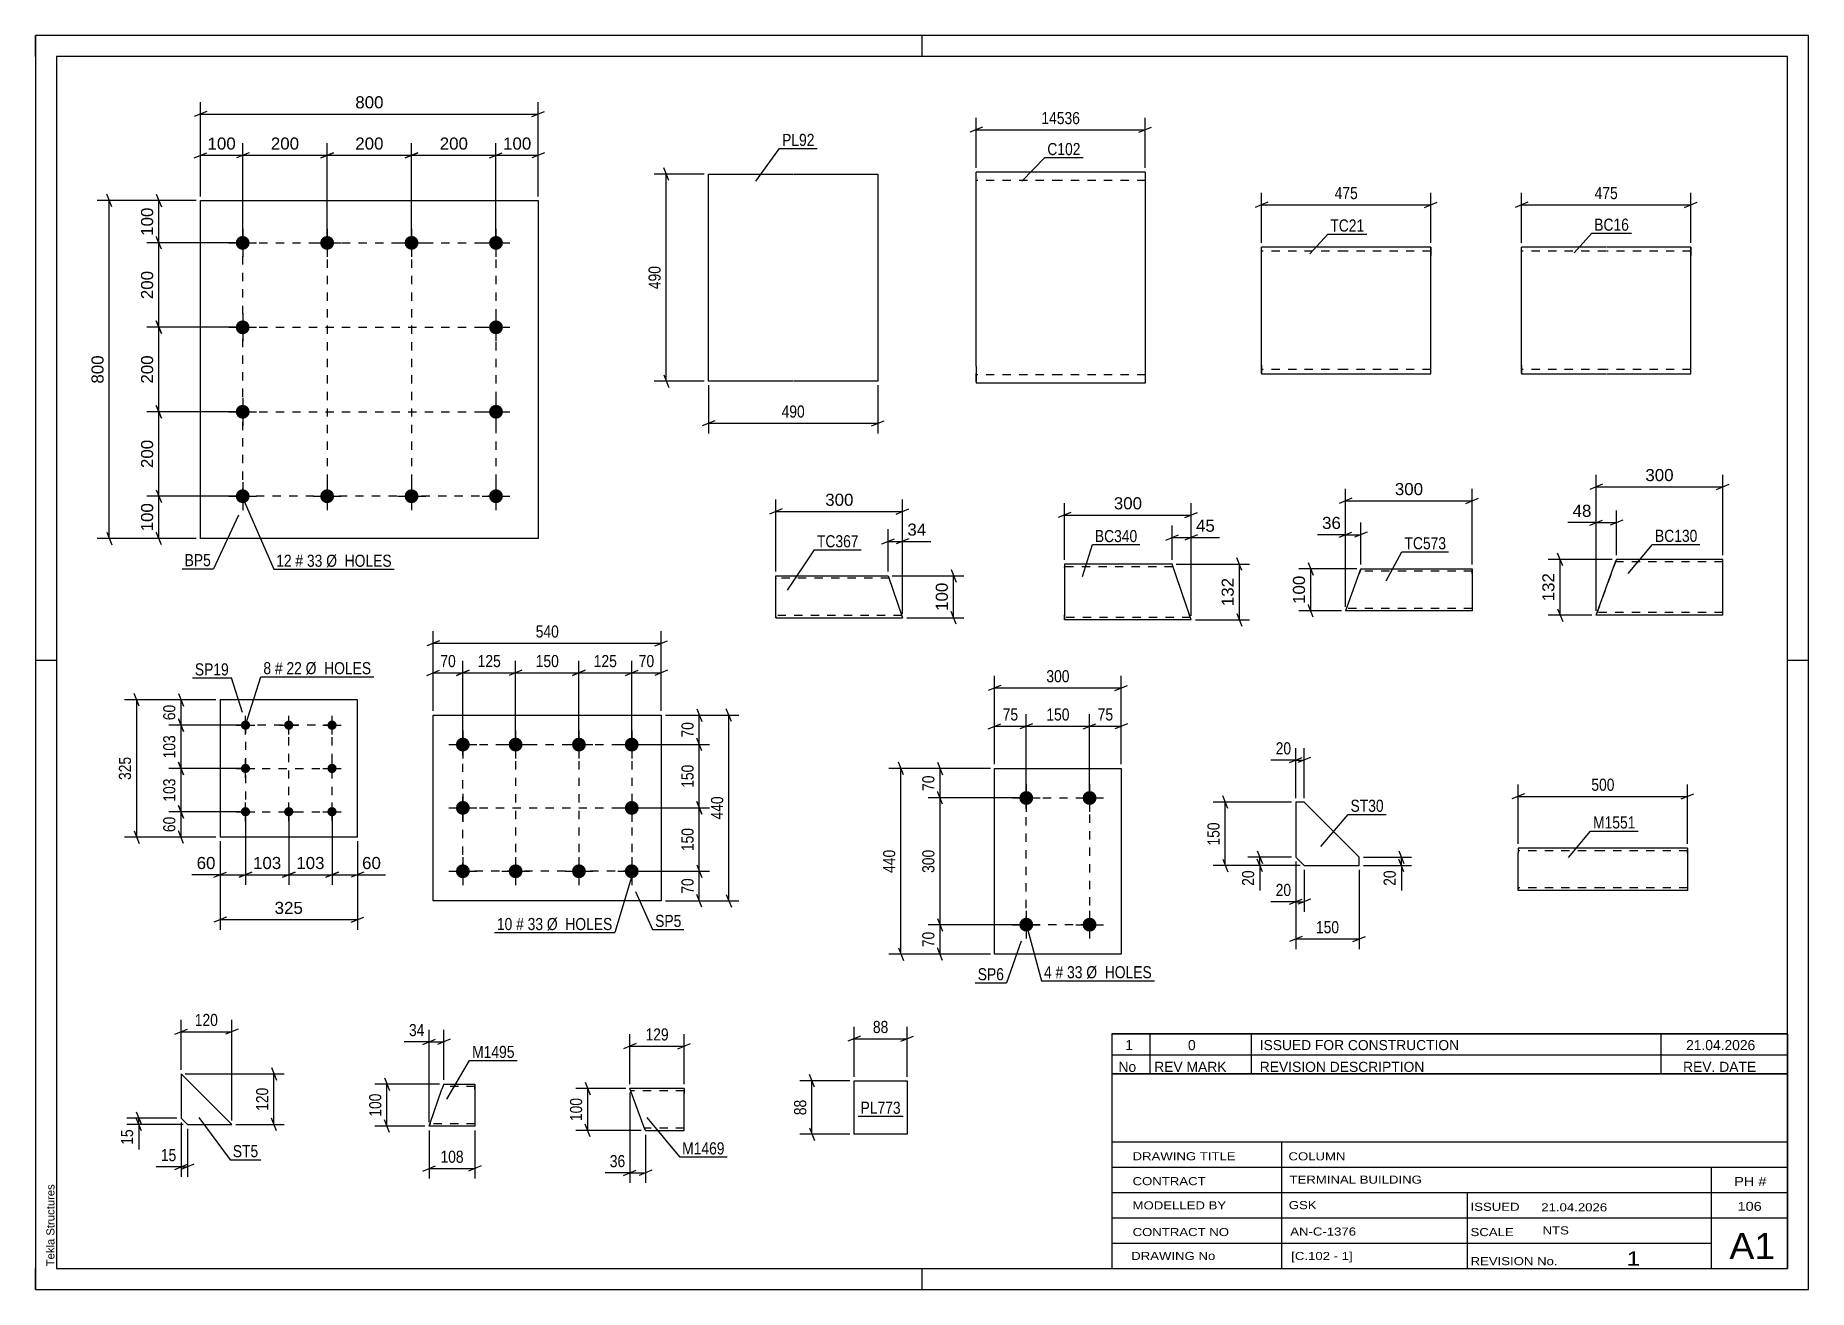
# Paper-space layout 'Layout1' of a CAD drawing. Header units: millimetres. Extents: x 0 to 420, y 0 to 297.
# The model-space entities are those that its viewports show. They can reach past a viewport. Long polylines and large blocks are cut down to what shows.
import ezdxf

# ---------------------------------------------------------------- set-up
doc = ezdxf.new("R2010")
doc.units = ezdxf.units.MM
doc.linetypes.add('DXK_LINE_DOT2', pattern=[3.9198, 1.9599, -1.9599])
doc.layers.add('Viewport layer', color=7, linetype='Continuous', plot=False)
doc.styles.add('Arial', font='ARIAL.TTF', dxfattribs={"height": 0.2})
doc.styles.add('Arial Narrow', font='ARIALN.TTF', dxfattribs={"height": 0.2})

# ---------------------------------------------------------------- blocks, each defined once
blk = doc.blocks.new('Unknown-284929164-1132')
at = {"color": 5, "linetype": 'Continuous'}
for p, q in [((420, 297), (0, 297)), ((0, 297), (0, 0)), ((0, 292), (0, 297)), ((210, 292), (210, 297)), ((420, 0), (420, 297)), ((415, 292), (5, 292)), ((5, 292), (5, 5)), ((415, 5), (415, 292)), ((5, 149), (0, 149)), ((420, 149), (415, 149)), ((0, 0), (0, 5)), ((5, 5), (415, 5)), ((210, 0), (210, 5)), ((0, 0), (420, 0))]:
    blk.add_line(p, q, dxfattribs=at)
at = {"color": 174, "linetype": 'Continuous', "style": 'Arial'}
blk.add_text('Tekla Structures', height=1.9102, rotation=90, dxfattribs=at).set_placement((4.5, 5.5))
blk = doc.blocks.new('Part-284929164-1918 - 1902')
at = {"color": 2, "linetype": 'Continuous'}
for p, q in [((94.24, 92.06), (94.24, 136.06)), ((94.24, 136.06), (148.24, 136.06)), ((148.24, 136.06), (148.24, 92.06)), ((148.24, 92.06), (94.24, 92.06))]:
    blk.add_line(p, q, dxfattribs=at)
blk = doc.blocks.new('Bolt-284929164-1951 - 1902')
at = {"linetype": 'Continuous'}
for points in [[(101.24, 130.71, -1), (101.24, 127.41, -1)], [(113.74, 130.71, -1), (113.74, 127.41, -1)], [(128.74, 130.71, -1), (128.74, 127.41, -1)], [(141.24, 130.71, -1), (141.24, 127.41, -1)], [(101.24, 115.71, -1), (101.24, 112.41, -1)], [(141.24, 115.71, -1), (141.24, 112.41, -1)], [(101.24, 100.71, -1), (101.24, 97.41, -1)], [(113.74, 100.71, -1), (113.74, 97.41, -1)], [(128.74, 100.71, -1), (128.74, 97.41, -1)], [(141.24, 100.71, -1), (141.24, 97.41, -1)]]:
    blk.add_hatch(color=1, dxfattribs=at).paths.add_polyline_path(points)
at = {"color": 1, "linetype": 'Continuous'}
for p, q in [((101.24, 132.36), (101.24, 125.76)), ((113.74, 132.36), (113.74, 125.76)), ((128.74, 132.36), (128.74, 125.76)), ((141.24, 132.36), (141.24, 125.76)), ((97.94, 129.06), (104.54, 129.06)), ((110.44, 129.06), (117.04, 129.06)), ((125.44, 129.06), (132.04, 129.06)), ((137.94, 129.06), (144.54, 129.06)), ((97.94, 114.06), (104.54, 114.06)), ((101.24, 117.36), (101.24, 110.76)), ((137.94, 114.06), (144.54, 114.06)), ((141.24, 117.36), (141.24, 110.76)), ((101.24, 102.36), (101.24, 95.76)), ((113.74, 102.36), (113.74, 95.76)), ((128.74, 102.36), (128.74, 95.76)), ((141.24, 102.36), (141.24, 95.76)), ((97.94, 99.06), (104.54, 99.06)), ((110.44, 99.06), (117.04, 99.06)), ((125.44, 99.06), (132.04, 99.06)), ((137.94, 99.06), (144.54, 99.06))]:
    blk.add_line(p, q, dxfattribs=at)
blk = doc.blocks.new('Bolt-284929164-1602 - 1553')
at = {"linetype": 'Continuous'}
for points in [[(49.75, 134.76, -1), (49.75, 132.56, -1)], [(60, 134.76, -1), (60, 132.56, -1)], [(70.25, 134.76, -1), (70.25, 132.56, -1)], [(49.75, 124.51, -1), (49.75, 122.31, -1)], [(70.25, 124.51, -1), (70.25, 122.31, -1)], [(49.75, 114.26, -1), (49.75, 112.06, -1)], [(60, 114.26, -1), (60, 112.06, -1)], [(70.25, 114.26, -1), (70.25, 112.06, -1)]]:
    blk.add_hatch(color=1, dxfattribs=at).paths.add_polyline_path(points)
at = {"color": 1, "linetype": 'Continuous'}
for p, q in [((49.75, 131.46), (49.75, 135.86)), ((60, 131.46), (60, 135.86)), ((70.25, 131.46), (70.25, 135.86)), ((47.55, 133.66), (51.95, 133.66)), ((57.8, 133.66), (62.2, 133.66)), ((68.05, 133.66), (72.45, 133.66)), ((47.55, 123.41), (51.95, 123.41)), ((49.75, 121.21), (49.75, 125.61)), ((68.05, 123.41), (72.45, 123.41)), ((70.25, 121.21), (70.25, 125.61)), ((49.75, 110.96), (49.75, 115.36)), ((60, 110.96), (60, 115.36)), ((70.25, 110.96), (70.25, 115.36)), ((47.55, 113.16), (51.95, 113.16)), ((57.8, 113.16), (62.2, 113.16)), ((68.05, 113.16), (72.45, 113.16))]:
    blk.add_line(p, q, dxfattribs=at)
blk = doc.blocks.new('Part-284929164-1569 - 1553')
at = {"color": 2, "linetype": 'Continuous'}
for p, q in [((76.25, 139.66), (43.75, 139.66)), ((43.75, 139.66), (43.75, 107.16)), ((76.25, 107.16), (76.25, 139.66)), ((76.25, 107.16), (43.75, 107.16))]:
    blk.add_line(p, q, dxfattribs=at)
blk = doc.blocks.new('Part-284929164-1323 - 1307')
at = {"color": 2, "linetype": 'Continuous'}
for p, q in [((39.09, 177.88), (39.09, 257.88)), ((39.09, 257.88), (119.09, 257.88)), ((119.09, 257.88), (119.09, 177.88)), ((119.09, 177.88), (39.09, 177.88))]:
    blk.add_line(p, q, dxfattribs=at)
blk = doc.blocks.new('Bolt-284929164-1356 - 1307')
at = {"linetype": 'Continuous'}
for points in [[(49.09, 249.53, -1), (49.09, 246.23, -1)], [(69.09, 249.53, -1), (69.09, 246.23, -1)], [(89.09, 249.53, -1), (89.09, 246.23, -1)], [(109.09, 249.53, -1), (109.09, 246.23, -1)], [(49.09, 229.53, -1), (49.09, 226.23, -1)], [(109.09, 229.53, -1), (109.09, 226.23, -1)], [(49.09, 209.53, -1), (49.09, 206.23, -1)], [(109.09, 209.53, -1), (109.09, 206.23, -1)], [(49.09, 189.53, -1), (49.09, 186.23, -1)], [(69.09, 189.53, -1), (69.09, 186.23, -1)], [(89.09, 189.53, -1), (89.09, 186.23, -1)], [(109.09, 189.53, -1), (109.09, 186.23, -1)]]:
    blk.add_hatch(color=1, dxfattribs=at).paths.add_polyline_path(points)
at = {"color": 1, "linetype": 'Continuous'}
for p, q in [((45.79, 247.88), (52.39, 247.88)), ((49.09, 251.18), (49.09, 244.58)), ((65.79, 247.88), (72.39, 247.88)), ((69.09, 251.18), (69.09, 244.58)), ((85.79, 247.88), (92.39, 247.88)), ((89.09, 251.18), (89.09, 244.58)), ((105.79, 247.88), (112.39, 247.88)), ((109.09, 251.18), (109.09, 244.58)), ((49.09, 231.18), (49.09, 224.58)), ((109.09, 231.18), (109.09, 224.58)), ((45.79, 227.88), (52.39, 227.88)), ((105.79, 227.88), (112.39, 227.88)), ((49.09, 211.18), (49.09, 204.58)), ((109.09, 211.18), (109.09, 204.58)), ((45.79, 207.88), (52.39, 207.88)), ((105.79, 207.88), (112.39, 207.88)), ((49.09, 191.18), (49.09, 184.58)), ((69.09, 191.18), (69.09, 184.58)), ((89.09, 191.18), (89.09, 184.58)), ((109.09, 191.18), (109.09, 184.58)), ((45.79, 187.88), (52.39, 187.88)), ((65.79, 187.88), (72.39, 187.88)), ((85.79, 187.88), (92.39, 187.88)), ((105.79, 187.88), (112.39, 187.88))]:
    blk.add_line(p, q, dxfattribs=at)
blk = doc.blocks.new('Part-284929164-1241 - 1223')
at = {"color": 2, "linetype": 'Continuous'}
for p, q in [((310.44, 246.89), (290.44, 246.89)), ((290.44, 218.89), (290.44, 246.89)), ((330.54, 246.89), (310.54, 246.89)), ((330.54, 246.89), (330.54, 244.89)), ((330.54, 218.89), (330.54, 244.89)), ((290.44, 218.89), (290.44, 216.89)), ((330.54, 216.89), (330.54, 218.89)), ((290.44, 216.89), (310.44, 216.89)), ((310.54, 216.89), (330.54, 216.89))]:
    blk.add_line(p, q, dxfattribs=at)
at = {"color": 7, "linetype": 'DXK_LINE_DOT2'}
for p, q in [((310.44, 245.89), (290.44, 245.89)), ((330.54, 245.89), (310.54, 245.89)), ((330.54, 244.89), (330.54, 246.74)), ((290.44, 217.04), (290.44, 218.89)), ((330.54, 217.96), (330.54, 218.5)), ((290.44, 217.89), (290.44, 217.96)), ((310.44, 217.89), (290.44, 217.89)), ((330.54, 217.89), (310.54, 217.89)), ((330.54, 217.89), (330.54, 217.96))]:
    blk.add_line(p, q, dxfattribs=at)
blk = doc.blocks.new('Part-284929164-1721 - 1705')
at = {"color": 2, "linetype": 'Continuous'}
for p, q in [((159.43, 215.16), (159.43, 264.16)), ((159.43, 264.16), (179.43, 264.16)), ((179.53, 264.16), (199.53, 264.16)), ((199.53, 264.16), (199.53, 215.16)), ((179.43, 215.16), (159.43, 215.16)), ((199.53, 215.16), (179.53, 215.16))]:
    blk.add_line(p, q, dxfattribs=at)
blk = doc.blocks.new('Part-284929164-1478 - 1476')
at = {"color": 2, "linetype": 'Continuous'}
for p, q in [((300.56, 115.39), (298.56, 115.39)), ((298.56, 115.39), (298.56, 102.39)), ((313.56, 102.39), (300.56, 115.39)), ((298.56, 102.39), (300.56, 100.39)), ((313.56, 100.39), (313.56, 102.39)), ((300.56, 100.39), (313.56, 100.39))]:
    blk.add_line(p, q, dxfattribs=at)
blk = doc.blocks.new('Part-284929164-1287 - 1271')
at = {"color": 2, "linetype": 'Continuous'}
for p, q in [((372.02, 246.89), (352.02, 246.89)), ((352.02, 218.89), (352.02, 246.89)), ((392.12, 246.89), (372.12, 246.89)), ((392.12, 246.89), (392.12, 244.89)), ((392.12, 218.89), (392.12, 244.89)), ((352.02, 218.89), (352.02, 216.89)), ((392.12, 216.89), (392.12, 218.89)), ((352.02, 216.89), (372.02, 216.89)), ((372.12, 216.89), (392.12, 216.89))]:
    blk.add_line(p, q, dxfattribs=at)
at = {"color": 7, "linetype": 'DXK_LINE_DOT2'}
for p, q in [((372.02, 245.89), (352.02, 245.89)), ((392.12, 245.89), (372.12, 245.89)), ((392.12, 244.89), (392.12, 246.74)), ((352.02, 217.04), (352.02, 218.89)), ((392.12, 217.96), (392.12, 218.5)), ((352.02, 217.89), (352.02, 217.96)), ((372.02, 217.89), (352.02, 217.89)), ((392.12, 217.89), (372.12, 217.89)), ((392.12, 217.89), (392.12, 217.96))]:
    blk.add_line(p, q, dxfattribs=at)
blk = doc.blocks.new('Bolt-284929164-1798 - 1749')
at = {"linetype": 'Continuous'}
for points in [[(234.7, 118.06, -1), (234.7, 114.76, -1)], [(249.7, 118.06, -1), (249.7, 114.76, -1)], [(234.7, 88.06, -1), (234.7, 84.76, -1)], [(249.7, 88.06, -1), (249.7, 84.76, -1)]]:
    blk.add_hatch(color=1, dxfattribs=at).paths.add_polyline_path(points)
at = {"color": 1, "linetype": 'Continuous'}
for p, q in [((234.7, 119.71), (234.7, 113.11)), ((249.7, 119.71), (249.7, 113.11)), ((231.4, 116.41), (238, 116.41)), ((246.4, 116.41), (253, 116.41)), ((234.7, 89.71), (234.7, 83.11)), ((249.7, 89.71), (249.7, 83.11)), ((231.4, 86.41), (238, 86.41)), ((246.4, 86.41), (253, 86.41))]:
    blk.add_line(p, q, dxfattribs=at)
blk = doc.blocks.new('Part-284929164-1765 - 1749')
at = {"color": 2, "linetype": 'Continuous'}
for p, q in [((227.2, 79.41), (227.2, 123.41)), ((227.2, 123.41), (257.2, 123.41)), ((257.2, 123.41), (257.2, 79.41)), ((257.2, 79.41), (227.2, 79.41))]:
    blk.add_line(p, q, dxfattribs=at)
blk = doc.blocks.new('Part-284929164-2077 - 2061')
at = {"color": 2, "linetype": 'Continuous'}
for p, q in [((34.48, 51.06), (34.48, 40.56)), ((34.48, 51.06), (46.48, 39.06)), ((34.48, 40.56), (35.98, 39.06)), ((35.98, 39.06), (46.48, 39.06))]:
    blk.add_line(p, q, dxfattribs=at)
blk = doc.blocks.new('Part-284929164-2136 - 2120')
at = {"color": 2, "linetype": 'Continuous'}
for p, q in [((93.52, 39.41), (96.29, 47.47)), ((96.7, 48.67), (96.29, 47.47)), ((96.7, 48.67), (104.09, 48.67)), ((104.09, 48.67), (104.09, 48.58)), ((104.09, 48.58), (104.09, 47.47)), ((104.09, 47.47), (104.09, 38.67)), ((93.26, 38.67), (93.29, 38.77)), ((104.09, 38.67), (93.26, 38.67)), ((93.29, 38.77), (93.52, 39.41))]:
    blk.add_line(p, q, dxfattribs=at)
at = {"color": 7, "linetype": 'DXK_LINE_DOT2'}
for p, q in [((104.09, 48.07), (96.5, 48.07)), ((104.09, 47.47), (104.09, 48.32)), ((93.52, 39.41), (93.38, 39.03)), ((93.47, 39.27), (93.48, 39.32)), ((104.09, 39.27), (93.47, 39.27)), ((104.09, 39.27), (104.09, 39.32))]:
    blk.add_line(p, q, dxfattribs=at)
blk = doc.blocks.new('Part-284929164-2212 - 2196')
at = {"color": 2, "linetype": 'Continuous'}
for p, q in [((144.2, 38.37), (140.83, 47.63)), ((153.68, 47.63), (140.83, 47.63)), ((153.68, 47.63), (153.68, 47.54)), ((153.68, 47.54), (153.68, 46.43)), ((153.68, 37.63), (153.68, 46.43)), ((144.43, 37.72), (144.2, 38.37)), ((144.43, 37.72), (144.47, 37.63)), ((144.47, 37.63), (153.68, 37.63))]:
    blk.add_line(p, q, dxfattribs=at)
at = {"color": 7, "linetype": 'DXK_LINE_DOT2'}
for p, q in [((153.68, 47.03), (141.04, 47.03)), ((153.68, 46.43), (153.68, 47.28)), ((144.2, 38.37), (144.34, 37.98)), ((144.25, 38.23), (144.23, 38.27)), ((153.68, 38.23), (144.25, 38.23)), ((153.68, 38.23), (153.68, 38.27))]:
    blk.add_line(p, q, dxfattribs=at)
blk = doc.blocks.new('Part-284929164-2284 - 2268')
at = {"color": 2, "linetype": 'Continuous'}
for p, q in [((351.24, 104.53), (351.24, 103.33)), ((371.24, 104.53), (351.24, 104.53)), ((351.24, 95.27), (351.24, 103.33)), ((391.34, 104.53), (371.34, 104.53)), ((391.34, 104.44), (391.34, 104.53)), ((391.34, 104.44), (391.34, 103.33)), ((391.34, 103.33), (391.34, 94.53)), ((351.24, 94.62), (351.24, 95.27)), ((351.24, 94.53), (351.24, 94.62)), ((371.24, 94.53), (351.24, 94.53)), ((391.34, 94.53), (371.34, 94.53))]:
    blk.add_line(p, q, dxfattribs=at)
at = {"color": 7, "linetype": 'DXK_LINE_DOT2'}
for p, q in [((371.24, 103.93), (351.24, 103.93)), ((391.34, 103.93), (371.34, 103.93)), ((391.34, 103.33), (391.34, 104.18)), ((351.24, 95.27), (351.24, 94.88)), ((351.24, 95.13), (351.24, 95.17)), ((371.24, 95.13), (351.24, 95.13)), ((391.34, 95.13), (371.34, 95.13)), ((391.34, 95.13), (391.34, 95.17))]:
    blk.add_line(p, q, dxfattribs=at)
blk = doc.blocks.new('Part-284929164-2312 - 2296')
at = {"color": 2, "linetype": 'Continuous'}
for p, q in [((242.8, 264.66), (222.8, 264.66)), ((222.8, 218.66), (222.8, 264.66)), ((262.9, 264.66), (242.9, 264.66)), ((262.9, 264.66), (262.9, 214.66)), ((222.8, 218.66), (222.8, 214.66)), ((242.8, 214.66), (222.8, 214.66)), ((262.9, 214.66), (242.9, 214.66))]:
    blk.add_line(p, q, dxfattribs=at)
at = {"color": 7, "linetype": 'DXK_LINE_DOT2'}
for p, q in [((242.8, 262.66), (222.8, 262.66)), ((262.9, 262.66), (242.9, 262.66)), ((222.8, 214.97), (222.8, 218.66)), ((242.8, 216.66), (222.8, 216.66)), ((262.9, 216.66), (242.9, 216.66))]:
    blk.add_line(p, q, dxfattribs=at)
blk = doc.blocks.new('Part-284929164-2354 - 2338')
at = {"color": 2, "linetype": 'Continuous'}
for p, q in [((175.41, 169.06), (201.97, 169.06)), ((175.41, 160.26), (175.41, 169.06)), ((201.97, 169.06), (205.41, 159.06)), ((175.41, 159.41), (175.41, 160.26)), ((175.41, 159.15), (175.41, 159.41)), ((175.41, 159.06), (175.41, 159.15)), ((175.41, 159.06), (205.41, 159.06))]:
    blk.add_line(p, q, dxfattribs=at)
at = {"color": 7, "linetype": 'DXK_LINE_DOT2'}
for p, q in [((202.18, 168.46), (175.41, 168.46)), ((175.41, 168.46), (175.41, 168.32)), ((205.21, 159.66), (175.41, 159.66)), ((175.41, 159.41), (175.41, 159.06))]:
    blk.add_line(p, q, dxfattribs=at)
blk = doc.blocks.new('Part-284929164-2436 - 2420')
at = {"color": 2, "linetype": 'Continuous'}
for p, q in [((243.78, 171.78), (243.78, 171.78)), ((269.24, 171.78), (243.78, 171.78)), ((243.78, 171.78), (243.78, 170.58)), ((243.78, 170.58), (243.78, 159.78)), ((269.24, 171.78), (269.24, 171.78)), ((273.37, 159.78), (269.24, 171.78)), ((243.78, 158.93), (243.78, 159.78)), ((273.78, 158.58), (273.37, 159.78)), ((243.78, 158.67), (243.78, 158.93)), ((243.78, 158.58), (243.78, 158.67)), ((273.78, 158.58), (243.78, 158.58))]:
    blk.add_line(p, q, dxfattribs=at)
at = {"color": 7, "linetype": 'DXK_LINE_DOT2'}
for p, q in [((243.78, 171.78), (243.78, 158.58)), ((269.44, 171.18), (243.78, 171.18)), ((243.78, 171.13), (243.78, 171.18)), ((243.78, 171.04), (243.78, 171.13)), ((243.78, 171), (243.78, 171.04)), ((273.78, 158.58), (269.24, 171.78)), ((269.24, 171.78), (269.24, 171.78)), ((269.44, 171.18), (269.44, 171.18)), ((243.78, 159.32), (243.78, 159.78)), ((273.57, 159.18), (243.78, 159.18)), ((273.56, 159.22), (273.45, 159.55)), ((273.57, 159.18), (273.56, 159.22)), ((273.57, 159.18), (273.57, 159.18))]:
    blk.add_line(p, q, dxfattribs=at)
blk = doc.blocks.new('Part-284929164-2487 - 2471')
at = {"color": 2, "linetype": 'Continuous'}
for p, q in [((310.38, 160.8), (313.98, 170.71)), ((313.98, 170.71), (340.34, 170.71)), ((340.34, 170.71), (340.34, 170.62)), ((340.34, 170.62), (340.34, 169.51)), ((340.34, 169.51), (340.34, 160.71)), ((310.34, 160.71), (310.38, 160.8)), ((340.34, 160.71), (310.34, 160.71))]:
    blk.add_line(p, q, dxfattribs=at)
at = {"color": 7, "linetype": 'DXK_LINE_DOT2'}
for p, q in [((313.95, 170.62), (313.55, 169.51)), ((340.34, 170.11), (313.76, 170.11)), ((340.34, 169.51), (340.34, 170.35)), ((310.34, 160.71), (310.34, 160.71)), ((340.34, 161.31), (310.56, 161.31))]:
    blk.add_line(p, q, dxfattribs=at)
blk = doc.blocks.new('Part-284929164-2554 - 2538')
at = {"color": 7, "linetype": 'DXK_LINE_DOT2'}
for p, q in [((374.49, 172.91), (369.68, 159.71)), ((374.22, 172.17), (374.25, 172.27)), ((374.25, 172.27), (374.27, 172.31)), ((399.68, 172.31), (374.27, 172.31)), ((399.68, 159.71), (399.68, 172.91)), ((399.68, 172.91), (399.68, 172.91)), ((399.68, 172.31), (399.68, 172.31)), ((374.2, 172.14), (374.13, 171.94)), ((374.2, 172.14), (374.22, 172.17)), ((399.68, 160.31), (369.9, 160.31)), ((399.68, 160.31), (399.68, 160.31))]:
    blk.add_line(p, q, dxfattribs=at)
at = {"color": 2, "linetype": 'Continuous'}
for p, q in [((374.05, 171.71), (374.49, 172.91)), ((374.49, 172.91), (374.49, 172.91)), ((399.68, 172.91), (374.49, 172.91)), ((399.68, 172.91), (399.68, 172.91)), ((399.68, 159.71), (399.68, 172.91)), ((369.68, 159.71), (374.05, 171.71)), ((399.68, 159.71), (369.68, 159.71))]:
    blk.add_line(p, q, dxfattribs=at)
blk = doc.blocks.new('Part-284929164-3252 - 3251')
at = {"color": 2, "linetype": 'Continuous'}
for p, q in [((193.92, 36.83), (193.92, 49.4)), ((193.92, 49.4), (206.49, 49.4)), ((206.49, 49.4), (206.49, 36.83)), ((206.49, 36.83), (193.92, 36.83))]:
    blk.add_line(p, q, dxfattribs=at)
blk = doc.blocks.new('Rectangle-284929164-2047 - 1902')
at = {"color": 1, "linetype": 'DXK_LINE_DOT2'}
blk.add_lwpolyline([(101.24, 129.06), (141.24, 129.06), (141.24, 99.06), (101.24, 99.06), (101.24, 129.06)], close=True, dxfattribs=at)
blk = doc.blocks.new('Rectangle-284929164-1691 - 1553')
at = {"color": 1, "linetype": 'DXK_LINE_DOT2'}
blk.add_lwpolyline([(49.75, 113.16), (70.25, 113.16), (70.25, 133.66), (49.75, 133.66), (49.75, 113.16)], close=True, dxfattribs=at)
blk = doc.blocks.new('Rectangle-284929164-1462 - 1307')
at = {"color": 1, "linetype": 'DXK_LINE_DOT2'}
blk.add_lwpolyline([(49.09, 247.88), (109.09, 247.88), (109.09, 187.88), (49.09, 187.88), (49.09, 247.88)], close=True, dxfattribs=at)
blk = doc.blocks.new('Rectangle-284929164-1888 - 1749')
at = {"color": 1, "linetype": 'DXK_LINE_DOT2'}
blk.add_lwpolyline([(234.7, 116.41), (249.7, 116.41), (249.7, 86.41), (234.7, 86.41), (234.7, 116.41)], close=True, dxfattribs=at)
blk = doc.blocks.new('Line-284929164-2026 - 1902')
at = {"color": 1, "linetype": 'DXK_LINE_DOT2'}
blk.add_line((113.74, 129.06), (113.74, 99.06), dxfattribs=at)
blk = doc.blocks.new('Line-284929164-1675 - 1553')
at = {"color": 1, "linetype": 'DXK_LINE_DOT2'}
blk.add_line((49.75, 123.41), (70.25, 123.41), dxfattribs=at)
blk = doc.blocks.new('Line-284929164-1455 - 1307')
at = {"color": 1, "linetype": 'DXK_LINE_DOT2'}
blk.add_line((69.09, 247.88), (69.09, 187.88), dxfattribs=at)
blk = doc.blocks.new('Line-284929164-2033 - 1902')
at = {"color": 1, "linetype": 'DXK_LINE_DOT2'}
blk.add_line((128.74, 129.06), (128.74, 99.06), dxfattribs=at)
blk = doc.blocks.new('Line-284929164-1682 - 1553')
at = {"color": 1, "linetype": 'DXK_LINE_DOT2'}
blk.add_line((60, 113.16), (60, 133.66), dxfattribs=at)
blk = doc.blocks.new('Line-284929164-1448 - 1307')
at = {"color": 1, "linetype": 'DXK_LINE_DOT2'}
blk.add_line((89.09, 247.88), (89.09, 187.88), dxfattribs=at)
blk = doc.blocks.new('Line-284929164-2040 - 1902')
at = {"color": 1, "linetype": 'DXK_LINE_DOT2'}
blk.add_line((101.24, 114.06), (141.24, 114.06), dxfattribs=at)
blk = doc.blocks.new('Line-284929164-1441 - 1307')
at = {"color": 1, "linetype": 'DXK_LINE_DOT2'}
blk.add_line((49.09, 227.88), (109.09, 227.88), dxfattribs=at)
blk = doc.blocks.new('Line-284929164-1433 - 1307')
at = {"color": 1, "linetype": 'DXK_LINE_DOT2'}
blk.add_line((49.09, 207.88), (109.09, 207.88), dxfattribs=at)
blk = doc.blocks.new('StraightDimension-284929164-1978 - 1902')
at = {"color": 7, "linetype": 'Continuous'}
for p, q in [((149.24, 136.06), (166.64, 136.06)), ((164.84, 134.56), (163.64, 137.56)), ((164.24, 92.06), (164.24, 136.06)), ((163.64, 93.56), (164.84, 90.56)), ((149.24, 92.06), (166.64, 92.06))]:
    blk.add_line(p, q, dxfattribs=at)
at = {"color": 0}
blk.add_wipeout([(163.49, 117.4), (159.29, 117.4), (159.29, 110.72), (163.49, 110.72)], dxfattribs=at)
at = {"color": 3, "style": 'Arial Narrow'}
blk.add_text('440', height=2.863, rotation=90.0002, dxfattribs=at).set_placement((162.89, 111.32))
blk = doc.blocks.new('StraightDimension-284929164-1953 - 1902')
at = {"color": 7, "linetype": 'Continuous'}
for p, q in [((149.24, 136.06), (159.64, 136.06)), ((156.64, 137.56), (157.84, 134.56)), ((157.24, 129.06), (157.24, 136.06)), ((157.84, 127.56), (156.64, 130.56)), ((142.24, 129.06), (159.64, 129.06))]:
    blk.add_line(p, q, dxfattribs=at)
at = {"color": 0}
blk.add_wipeout([(156.49, 134.99), (152.29, 134.99), (152.29, 130.13), (156.49, 130.13)], dxfattribs=at)
at = {"color": 3, "style": 'Arial Narrow'}
blk.add_text('70', height=2.863, rotation=90.0002, dxfattribs=at).set_placement((155.89, 130.73))
blk = doc.blocks.new('StraightDimension-284929164-1963 - 1902')
at = {"color": 7, "linetype": 'Continuous'}
for p, q in [((142.24, 99.06), (159.64, 99.06)), ((156.64, 100.56), (157.84, 97.56)), ((157.24, 92.06), (157.24, 99.06)), ((157.84, 90.56), (156.64, 93.56)), ((149.24, 92.06), (159.64, 92.06))]:
    blk.add_line(p, q, dxfattribs=at)
at = {"color": 0}
blk.add_wipeout([(156.49, 97.99), (152.29, 97.99), (152.29, 93.13), (156.49, 93.13)], dxfattribs=at)
at = {"color": 3, "style": 'Arial Narrow'}
blk.add_text('70', height=2.863, rotation=90.0002, dxfattribs=at).set_placement((155.89, 93.73))
blk = doc.blocks.new('StraightDimension-284929164-1989 - 1902')
at = {"color": 7, "linetype": 'Continuous'}
for p, q in [((141.24, 130.06), (141.24, 148.91)), ((148.24, 137.06), (148.24, 148.91)), ((139.74, 145.46), (142.74, 146.66)), ((141.24, 146.06), (148.24, 146.06)), ((149.74, 146.66), (146.74, 145.46))]:
    blk.add_line(p, q, dxfattribs=at)
at = {"color": 0}
blk.add_wipeout([(147.17, 146.81), (147.17, 151.01), (142.31, 151.01), (142.31, 146.81)], dxfattribs=at)
at = {"color": 3, "style": 'Arial Narrow'}
blk.add_text('70', height=2.863, dxfattribs=at).set_placement((142.91, 147.41))
blk = doc.blocks.new('StraightDimension-284929164-1999 - 1902')
at = {"color": 7, "linetype": 'Continuous'}
for p, q in [((94.24, 137.06), (94.24, 148.91)), ((101.24, 130.06), (101.24, 148.91)), ((92.74, 145.46), (95.74, 146.66)), ((94.24, 146.06), (101.24, 146.06)), ((102.74, 146.66), (99.74, 145.46))]:
    blk.add_line(p, q, dxfattribs=at)
at = {"color": 0}
blk.add_wipeout([(100.17, 146.81), (100.17, 151.01), (95.31, 151.01), (95.31, 146.81)], dxfattribs=at)
at = {"color": 3, "style": 'Arial Narrow'}
blk.add_text('70', height=2.863, dxfattribs=at).set_placement((95.91, 147.41))
blk = doc.blocks.new('StraightDimension-284929164-2016 - 1902')
at = {"color": 7, "linetype": 'Continuous'}
for p, q in [((94.24, 137.06), (94.24, 155.91)), ((148.24, 137.06), (148.24, 155.91)), ((95.74, 153.66), (92.74, 152.46)), ((94.24, 153.06), (148.24, 153.06)), ((146.74, 152.46), (149.74, 153.66))]:
    blk.add_line(p, q, dxfattribs=at)
at = {"color": 0}
blk.add_wipeout([(124.58, 153.81), (124.58, 158.01), (117.9, 158.01), (117.9, 153.81)], dxfattribs=at)
at = {"color": 3, "style": 'Arial Narrow'}
blk.add_text('540', height=2.863, dxfattribs=at).set_placement((118.5, 154.41))
blk = doc.blocks.new('StraightDimension-284929164-3417 - 1902')
at = {"color": 7, "linetype": 'Continuous'}
for p, q in [((142.24, 114.06), (159.64, 114.06)), ((157.84, 112.56), (156.64, 115.56)), ((157.24, 99.06), (157.24, 114.06)), ((142.24, 99.06), (159.64, 99.06)), ((156.64, 100.56), (157.84, 97.56))]:
    blk.add_line(p, q, dxfattribs=at)
at = {"color": 0}
blk.add_wipeout([(156.49, 109.9), (152.29, 109.9), (152.29, 103.22), (156.49, 103.22)], dxfattribs=at)
at = {"color": 3, "style": 'Arial Narrow'}
blk.add_text('150', height=2.863, rotation=90.0002, dxfattribs=at).set_placement((155.89, 103.82))
blk = doc.blocks.new('StraightDimension-284929164-3419 - 1902')
at = {"color": 7, "linetype": 'Continuous'}
for p, q in [((157.84, 127.56), (156.64, 130.56)), ((142.24, 129.06), (159.64, 129.06)), ((157.24, 114.06), (157.24, 129.06)), ((142.24, 114.06), (159.64, 114.06)), ((156.64, 115.56), (157.84, 112.56))]:
    blk.add_line(p, q, dxfattribs=at)
at = {"color": 0}
blk.add_wipeout([(156.49, 124.9), (152.29, 124.9), (152.29, 118.22), (156.49, 118.22)], dxfattribs=at)
at = {"color": 3, "style": 'Arial Narrow'}
blk.add_text('150', height=2.863, rotation=90.0002, dxfattribs=at).set_placement((155.89, 118.82))
blk = doc.blocks.new('StraightDimension-284929164-3439 - 1902')
at = {"color": 7, "linetype": 'Continuous'}
for p, q in [((101.24, 130.06), (101.24, 148.91)), ((113.74, 130.06), (113.74, 148.91)), ((99.74, 145.46), (102.74, 146.66)), ((101.24, 146.06), (113.74, 146.06)), ((115.24, 146.66), (112.24, 145.46))]:
    blk.add_line(p, q, dxfattribs=at)
at = {"color": 0}
blk.add_wipeout([(110.83, 146.81), (110.83, 151.01), (104.15, 151.01), (104.15, 146.81)], dxfattribs=at)
at = {"color": 3, "style": 'Arial Narrow'}
blk.add_text('125', height=2.863, dxfattribs=at).set_placement((104.75, 147.41))
blk = doc.blocks.new('StraightDimension-284929164-3441 - 1902')
at = {"color": 7, "linetype": 'Continuous'}
for p, q in [((113.74, 130.06), (113.74, 148.91)), ((128.74, 130.06), (128.74, 148.91)), ((115.24, 146.66), (112.24, 145.46)), ((113.74, 146.06), (128.74, 146.06)), ((127.24, 145.46), (130.24, 146.66))]:
    blk.add_line(p, q, dxfattribs=at)
at = {"color": 0}
blk.add_wipeout([(124.58, 146.81), (124.58, 151.01), (117.9, 151.01), (117.9, 146.81)], dxfattribs=at)
at = {"color": 3, "style": 'Arial Narrow'}
blk.add_text('150', height=2.863, dxfattribs=at).set_placement((118.5, 147.41))
blk = doc.blocks.new('StraightDimension-284929164-3443 - 1902')
at = {"color": 7, "linetype": 'Continuous'}
for p, q in [((128.74, 130.06), (128.74, 148.91)), ((141.24, 130.06), (141.24, 148.91)), ((130.24, 146.66), (127.24, 145.46)), ((128.74, 146.06), (141.24, 146.06)), ((139.74, 145.46), (142.74, 146.66))]:
    blk.add_line(p, q, dxfattribs=at)
at = {"color": 0}
blk.add_wipeout([(138.33, 146.81), (138.33, 151.01), (131.65, 151.01), (131.65, 146.81)], dxfattribs=at)
at = {"color": 3, "style": 'Arial Narrow'}
blk.add_text('125', height=2.863, dxfattribs=at).set_placement((132.25, 147.41))
blk = doc.blocks.new('StraightDimension-284929164-1618 - 1553')
at = {"color": 7, "linetype": 'Continuous'}
for p, q in [((42.75, 139.66), (31.63, 139.66)), ((33.88, 141.16), (35.08, 138.16)), ((34.48, 133.66), (34.48, 139.66)), ((35.08, 132.16), (33.88, 135.16)), ((48.75, 133.66), (31.63, 133.66))]:
    blk.add_line(p, q, dxfattribs=at)
at = {"color": 0}
blk.add_wipeout([(33.73, 139.09), (29.53, 139.09), (29.53, 134.23), (33.73, 134.23)], dxfattribs=at)
at = {"color": 3, "style": 'Arial Narrow'}
blk.add_text('60', height=2.863, rotation=90.0002, dxfattribs=at).set_placement((33.13, 134.83))
blk = doc.blocks.new('StraightDimension-284929164-1629 - 1553')
at = {"color": 7, "linetype": 'Continuous'}
for p, q in [((42.75, 139.66), (21.13, 139.66)), ((24.58, 138.16), (23.38, 141.16)), ((23.98, 107.16), (23.98, 139.66)), ((42.75, 107.16), (21.13, 107.16)), ((23.38, 108.66), (24.58, 105.66))]:
    blk.add_line(p, q, dxfattribs=at)
at = {"color": 0}
blk.add_wipeout([(23.23, 126.75), (19.03, 126.75), (19.03, 120.07), (23.23, 120.07)], dxfattribs=at)
at = {"color": 3, "style": 'Arial Narrow'}
blk.add_text('325', height=2.863, rotation=90.0002, dxfattribs=at).set_placement((22.63, 120.67))
blk = doc.blocks.new('StraightDimension-284929164-3467 - 1553')
at = {"color": 7, "linetype": 'Continuous'}
for p, q in [((33.88, 135.16), (35.08, 132.16)), ((48.75, 133.66), (31.63, 133.66)), ((34.48, 123.41), (34.48, 133.66)), ((48.75, 123.41), (31.63, 123.41)), ((35.08, 121.91), (33.88, 124.91))]:
    blk.add_line(p, q, dxfattribs=at)
at = {"color": 0}
blk.add_wipeout([(33.73, 131.88), (29.53, 131.88), (29.53, 125.19), (33.73, 125.19)], dxfattribs=at)
at = {"color": 3, "style": 'Arial Narrow'}
blk.add_text('103', height=2.863, rotation=90.0002, dxfattribs=at).set_placement((33.13, 125.79))
blk = doc.blocks.new('StraightDimension-284929164-1604 - 1553')
at = {"color": 7, "linetype": 'Continuous'}
for p, q in [((33.88, 114.66), (35.08, 111.66)), ((48.75, 113.16), (31.63, 113.16)), ((34.48, 107.16), (34.48, 113.16)), ((42.75, 107.16), (31.63, 107.16)), ((35.08, 105.66), (33.88, 108.66))]:
    blk.add_line(p, q, dxfattribs=at)
at = {"color": 0}
blk.add_wipeout([(33.73, 112.59), (29.53, 112.59), (29.53, 107.73), (33.73, 107.73)], dxfattribs=at)
at = {"color": 3, "style": 'Arial Narrow'}
blk.add_text('60', height=2.863, rotation=90.0002, dxfattribs=at).set_placement((33.13, 108.33))
blk = doc.blocks.new('StraightDimension-284929164-3301 - 1553')
at = {"color": 7, "linetype": 'Continuous'}
for p, q in [((70.25, 112.16), (70.25, 95.83)), ((76.25, 106.16), (76.25, 95.83)), ((68.75, 97.63), (71.75, 98.83)), ((70.25, 98.23), (76.25, 98.23)), ((77.75, 98.83), (74.75, 97.63))]:
    blk.add_line(p, q, dxfattribs=at)
at = {"color": 0}
blk.add_wipeout([(82.42, 98.98), (82.42, 103.18), (76.77, 103.18), (76.77, 98.98)], dxfattribs=at)
at = {"color": 7, "linetype": 'Continuous'}
blk.add_line((76.25, 98.23), (82.95, 98.23), dxfattribs=at)
blk.add_line((76.25, 98.23), (82.95, 98.23), dxfattribs=at)
at = {"color": 3, "style": 'Arial'}
blk.add_text('60', height=2.865, dxfattribs=at).set_placement((77.37, 99.58))
blk = doc.blocks.new('StraightDimension-284929164-3304 - 1553')
at = {"color": 7, "linetype": 'Continuous'}
for p, q in [((49.75, 112.16), (49.75, 95.83)), ((43.75, 106.16), (43.75, 95.83)), ((42.25, 97.63), (45.25, 98.83)), ((43.75, 98.23), (49.75, 98.23)), ((51.25, 98.83), (48.25, 97.63))]:
    blk.add_line(p, q, dxfattribs=at)
at = {"color": 0}
blk.add_wipeout([(43.22, 98.98), (43.22, 103.18), (37.58, 103.18), (37.58, 98.98)], dxfattribs=at)
at = {"color": 7, "linetype": 'Continuous'}
blk.add_line((43.75, 98.23), (37.05, 98.23), dxfattribs=at)
blk.add_line((43.75, 98.23), (37.05, 98.23), dxfattribs=at)
at = {"color": 3, "style": 'Arial'}
blk.add_text('60', height=2.865, dxfattribs=at).set_placement((38.18, 99.58))
blk = doc.blocks.new('StraightDimension-284929164-3326 - 1553')
at = {"color": 7, "linetype": 'Continuous'}
for p, q in [((43.75, 106.16), (43.75, 85.2)), ((76.25, 106.16), (76.25, 85.2)), ((45.25, 88.2), (42.25, 87)), ((43.75, 87.6), (76.25, 87.6)), ((74.75, 87), (77.75, 88.2))]:
    blk.add_line(p, q, dxfattribs=at)
at = {"color": 0}
blk.add_wipeout([(63.93, 88.35), (63.93, 92.55), (56.06, 92.55), (56.06, 88.35)], dxfattribs=at)
at = {"color": 3, "style": 'Arial'}
blk.add_text('325', height=2.865, dxfattribs=at).set_placement((56.66, 88.95))
blk = doc.blocks.new('StraightDimension-284929164-3465 - 1553')
at = {"color": 7, "linetype": 'Continuous'}
for p, q in [((48.75, 123.41), (31.63, 123.41)), ((33.88, 124.91), (35.08, 121.91)), ((34.48, 113.16), (34.48, 123.41)), ((35.08, 111.66), (33.88, 114.66)), ((48.75, 113.16), (31.63, 113.16))]:
    blk.add_line(p, q, dxfattribs=at)
at = {"color": 0}
blk.add_wipeout([(33.73, 121.63), (29.53, 121.63), (29.53, 114.94), (33.73, 114.94)], dxfattribs=at)
at = {"color": 3, "style": 'Arial Narrow'}
blk.add_text('103', height=2.863, rotation=90.0002, dxfattribs=at).set_placement((33.13, 115.54))
blk = doc.blocks.new('StraightDimension-284929164-3469 - 1553')
at = {"color": 7, "linetype": 'Continuous'}
for p, q in [((49.75, 112.16), (49.75, 95.83)), ((60, 112.16), (60, 95.83)), ((48.25, 97.63), (51.25, 98.83)), ((49.75, 98.23), (60, 98.23)), ((61.5, 98.83), (58.5, 97.63))]:
    blk.add_line(p, q, dxfattribs=at)
at = {"color": 0}
blk.add_wipeout([(58.81, 98.98), (58.81, 103.18), (50.94, 103.18), (50.94, 98.98)], dxfattribs=at)
at = {"color": 3, "style": 'Arial'}
blk.add_text('103', height=2.865, dxfattribs=at).set_placement((51.54, 99.58))
blk = doc.blocks.new('StraightDimension-284929164-3471 - 1553')
at = {"color": 7, "linetype": 'Continuous'}
for p, q in [((60, 112.16), (60, 95.83)), ((70.25, 112.16), (70.25, 95.83)), ((58.5, 97.63), (61.5, 98.83)), ((60, 98.23), (70.25, 98.23)), ((71.75, 98.83), (68.75, 97.63))]:
    blk.add_line(p, q, dxfattribs=at)
at = {"color": 0}
blk.add_wipeout([(69.06, 98.98), (69.06, 103.18), (61.19, 103.18), (61.19, 98.98)], dxfattribs=at)
at = {"color": 3, "style": 'Arial'}
blk.add_text('103', height=2.865, dxfattribs=at).set_placement((61.79, 99.58))
blk = doc.blocks.new('StraightDimension-284929164-3455 - 1307')
at = {"color": 7, "linetype": 'Continuous'}
for p, q in [((48.09, 247.88), (26.37, 247.88)), ((29.82, 246.38), (28.62, 249.38)), ((29.22, 227.88), (29.22, 247.88)), ((48.09, 227.88), (26.37, 227.88)), ((28.62, 229.38), (29.82, 226.38))]:
    blk.add_line(p, q, dxfattribs=at)
at = {"color": 0}
blk.add_wipeout([(28.47, 241.82), (24.27, 241.82), (24.27, 233.95), (28.47, 233.95)], dxfattribs=at)
at = {"color": 3, "style": 'Arial'}
blk.add_text('200', height=2.865, rotation=90.0002, dxfattribs=at).set_placement((27.87, 234.55))
blk = doc.blocks.new('StraightDimension-284929164-1423 - 1307')
at = {"color": 7, "linetype": 'Continuous'}
for p, q in [((38.09, 257.88), (14.63, 257.88)), ((18.08, 256.38), (16.88, 259.38)), ((17.48, 177.88), (17.48, 257.88)), ((38.09, 177.88), (14.63, 177.88)), ((16.88, 179.38), (18.08, 176.38))]:
    blk.add_line(p, q, dxfattribs=at)
at = {"color": 0}
blk.add_wipeout([(16.73, 221.82), (12.53, 221.82), (12.53, 213.95), (16.73, 213.95)], dxfattribs=at)
at = {"color": 3, "style": 'Arial'}
blk.add_text('800', height=2.865, rotation=90.0002, dxfattribs=at).set_placement((16.13, 214.55))
blk = doc.blocks.new('StraightDimension-284929164-1364 - 1307')
at = {"color": 7, "linetype": 'Continuous'}
for p, q in [((38.09, 257.88), (26.37, 257.88)), ((28.62, 259.38), (29.82, 256.38)), ((29.22, 247.88), (29.22, 257.88)), ((48.09, 247.88), (26.37, 247.88)), ((29.82, 246.38), (28.62, 249.38))]:
    blk.add_line(p, q, dxfattribs=at)
at = {"color": 0}
blk.add_wipeout([(28.47, 256.82), (24.27, 256.82), (24.27, 248.95), (28.47, 248.95)], dxfattribs=at)
at = {"color": 3, "style": 'Arial'}
blk.add_text('100', height=2.865, rotation=90.0002, dxfattribs=at).set_placement((27.87, 249.55))
blk = doc.blocks.new('StraightDimension-284929164-1374 - 1307')
at = {"color": 7, "linetype": 'Continuous'}
for p, q in [((28.62, 189.38), (29.82, 186.38)), ((48.09, 187.88), (26.37, 187.88)), ((29.22, 177.88), (29.22, 187.88)), ((38.09, 177.88), (26.37, 177.88)), ((29.82, 176.38), (28.62, 179.38))]:
    blk.add_line(p, q, dxfattribs=at)
at = {"color": 0}
blk.add_wipeout([(28.47, 186.82), (24.27, 186.82), (24.27, 178.95), (28.47, 178.95)], dxfattribs=at)
at = {"color": 3, "style": 'Arial'}
blk.add_text('100', height=2.865, rotation=90.0002, dxfattribs=at).set_placement((27.87, 179.55))
blk = doc.blocks.new('StraightDimension-284929164-3457 - 1307')
at = {"color": 7, "linetype": 'Continuous'}
for p, q in [((50.59, 269.22), (47.59, 268.02)), ((49.09, 248.88), (49.09, 271.47)), ((67.59, 268.02), (70.59, 269.22)), ((69.09, 248.88), (69.09, 271.47)), ((49.09, 268.62), (69.09, 268.62))]:
    blk.add_line(p, q, dxfattribs=at)
at = {"color": 0}
blk.add_wipeout([(63.03, 269.37), (63.03, 273.57), (55.16, 273.57), (55.16, 269.37)], dxfattribs=at)
at = {"color": 3, "style": 'Arial'}
blk.add_text('200', height=2.865, dxfattribs=at).set_placement((55.76, 269.97))
blk = doc.blocks.new('StraightDimension-284929164-1385 - 1307')
at = {"color": 7, "linetype": 'Continuous'}
for p, q in [((40.59, 278.99), (37.59, 277.79)), ((39.09, 258.88), (39.09, 281.24)), ((39.09, 278.39), (119.09, 278.39)), ((117.59, 277.79), (120.59, 278.99)), ((119.09, 258.88), (119.09, 281.24))]:
    blk.add_line(p, q, dxfattribs=at)
at = {"color": 0}
blk.add_wipeout([(83.03, 279.14), (83.03, 283.34), (75.16, 283.34), (75.16, 279.14)], dxfattribs=at)
at = {"color": 3, "style": 'Arial'}
blk.add_text('800', height=2.865, dxfattribs=at).set_placement((75.76, 279.74))
blk = doc.blocks.new('StraightDimension-284929164-1400 - 1307')
at = {"color": 7, "linetype": 'Continuous'}
for p, q in [((107.59, 268.02), (110.59, 269.22)), ((109.09, 248.88), (109.09, 271.47)), ((120.59, 269.22), (117.59, 268.02)), ((119.09, 258.88), (119.09, 271.47)), ((109.09, 268.62), (119.09, 268.62))]:
    blk.add_line(p, q, dxfattribs=at)
at = {"color": 0}
blk.add_wipeout([(118.03, 269.37), (118.03, 273.57), (110.16, 273.57), (110.16, 269.37)], dxfattribs=at)
at = {"color": 3, "style": 'Arial'}
blk.add_text('100', height=2.865, dxfattribs=at).set_placement((110.76, 269.97))
blk = doc.blocks.new('StraightDimension-284929164-1410 - 1307')
at = {"color": 7, "linetype": 'Continuous'}
for p, q in [((37.59, 268.02), (40.59, 269.22)), ((39.09, 258.88), (39.09, 271.47)), ((50.59, 269.22), (47.59, 268.02)), ((49.09, 248.88), (49.09, 271.47)), ((39.09, 268.62), (49.09, 268.62))]:
    blk.add_line(p, q, dxfattribs=at)
at = {"color": 0}
blk.add_wipeout([(48.03, 269.37), (48.03, 273.57), (40.16, 273.57), (40.16, 269.37)], dxfattribs=at)
at = {"color": 3, "style": 'Arial'}
blk.add_text('100', height=2.865, dxfattribs=at).set_placement((40.76, 269.97))
blk = doc.blocks.new('StraightDimension-284929164-3451 - 1307')
at = {"color": 7, "linetype": 'Continuous'}
for p, q in [((48.09, 207.88), (26.37, 207.88)), ((29.82, 206.38), (28.62, 209.38)), ((29.22, 187.88), (29.22, 207.88)), ((28.62, 189.38), (29.82, 186.38)), ((48.09, 187.88), (26.37, 187.88))]:
    blk.add_line(p, q, dxfattribs=at)
at = {"color": 0}
blk.add_wipeout([(28.47, 201.82), (24.27, 201.82), (24.27, 193.95), (28.47, 193.95)], dxfattribs=at)
at = {"color": 3, "style": 'Arial'}
blk.add_text('200', height=2.865, rotation=90.0002, dxfattribs=at).set_placement((27.87, 194.55))
blk = doc.blocks.new('StraightDimension-284929164-3453 - 1307')
at = {"color": 7, "linetype": 'Continuous'}
for p, q in [((48.09, 227.88), (26.37, 227.88)), ((29.82, 226.38), (28.62, 229.38)), ((29.22, 207.88), (29.22, 227.88)), ((48.09, 207.88), (26.37, 207.88)), ((28.62, 209.38), (29.82, 206.38))]:
    blk.add_line(p, q, dxfattribs=at)
at = {"color": 0}
blk.add_wipeout([(28.47, 221.82), (24.27, 221.82), (24.27, 213.95), (28.47, 213.95)], dxfattribs=at)
at = {"color": 3, "style": 'Arial'}
blk.add_text('200', height=2.865, rotation=90.0002, dxfattribs=at).set_placement((27.87, 214.55))
blk = doc.blocks.new('StraightDimension-284929164-3459 - 1307')
at = {"color": 7, "linetype": 'Continuous'}
for p, q in [((70.59, 269.22), (67.59, 268.02)), ((69.09, 248.88), (69.09, 271.47)), ((87.59, 268.02), (90.59, 269.22)), ((89.09, 248.88), (89.09, 271.47)), ((69.09, 268.62), (89.09, 268.62))]:
    blk.add_line(p, q, dxfattribs=at)
at = {"color": 0}
blk.add_wipeout([(83.03, 269.37), (83.03, 273.57), (75.16, 273.57), (75.16, 269.37)], dxfattribs=at)
at = {"color": 3, "style": 'Arial'}
blk.add_text('200', height=2.865, dxfattribs=at).set_placement((75.76, 269.97))
blk = doc.blocks.new('StraightDimension-284929164-3461 - 1307')
at = {"color": 7, "linetype": 'Continuous'}
for p, q in [((90.59, 269.22), (87.59, 268.02)), ((89.09, 248.88), (89.09, 271.47)), ((107.59, 268.02), (110.59, 269.22)), ((109.09, 248.88), (109.09, 271.47)), ((89.09, 268.62), (109.09, 268.62))]:
    blk.add_line(p, q, dxfattribs=at)
at = {"color": 0}
blk.add_wipeout([(103.03, 269.37), (103.03, 273.57), (95.16, 273.57), (95.16, 269.37)], dxfattribs=at)
at = {"color": 3, "style": 'Arial'}
blk.add_text('200', height=2.865, dxfattribs=at).set_placement((95.76, 269.97))
blk = doc.blocks.new('StraightDimension-284929164-1246 - 1223')
at = {"color": 7, "linetype": 'Continuous'}
for p, q in [((291.94, 257.49), (288.94, 256.29)), ((290.44, 247.89), (290.44, 259.74)), ((290.44, 256.89), (330.54, 256.89)), ((329.04, 256.29), (332.04, 257.49)), ((330.54, 247.89), (330.54, 259.74))]:
    blk.add_line(p, q, dxfattribs=at)
at = {"color": 0}
blk.add_wipeout([(313.83, 257.64), (313.83, 261.84), (307.15, 261.84), (307.15, 257.64)], dxfattribs=at)
at = {"color": 3, "style": 'Arial Narrow'}
blk.add_text('475', height=2.863, dxfattribs=at).set_placement((307.75, 258.24))
blk = doc.blocks.new('StraightDimension-284929164-1724 - 1705')
at = {"color": 7, "linetype": 'Continuous'}
for p, q in [((159.43, 214.16), (159.43, 202.76)), ((199.53, 214.16), (199.53, 202.76)), ((160.93, 205.76), (157.93, 204.56)), ((159.43, 205.16), (199.53, 205.16)), ((198.03, 204.56), (201.03, 205.76))]:
    blk.add_line(p, q, dxfattribs=at)
at = {"color": 0}
blk.add_wipeout([(182.82, 205.91), (182.82, 210.11), (176.14, 210.11), (176.14, 205.91)], dxfattribs=at)
at = {"color": 3, "style": 'Arial Narrow'}
blk.add_text('490', height=2.863, dxfattribs=at).set_placement((176.74, 206.51))
blk = doc.blocks.new('StraightDimension-284929164-1735 - 1705')
at = {"color": 7, "linetype": 'Continuous'}
for p, q in [((150.03, 262.66), (148.83, 265.66)), ((158.43, 264.16), (146.58, 264.16)), ((149.43, 215.16), (149.43, 264.16)), ((158.43, 215.16), (146.58, 215.16)), ((148.83, 216.66), (150.03, 213.66))]:
    blk.add_line(p, q, dxfattribs=at)
at = {"color": 0}
blk.add_wipeout([(148.68, 243), (144.48, 243), (144.48, 236.32), (148.68, 236.32)], dxfattribs=at)
at = {"color": 3, "style": 'Arial Narrow'}
blk.add_text('490', height=2.863, rotation=90.0002, dxfattribs=at).set_placement((148.08, 236.92))
blk = doc.blocks.new('StraightDimension-284929164-1537 - 1476')
at = {"color": 7, "linetype": 'Continuous'}
for p, q in [((297.56, 115.39), (278.98, 115.39)), ((282.43, 113.89), (281.23, 116.89)), ((281.83, 100.39), (281.83, 115.39)), ((281.23, 101.89), (282.43, 98.89)), ((299.56, 100.39), (278.98, 100.39))]:
    blk.add_line(p, q, dxfattribs=at)
at = {"color": 0}
blk.add_wipeout([(281.08, 111.24), (276.88, 111.24), (276.88, 104.55), (281.08, 104.55)], dxfattribs=at)
at = {"color": 3, "style": 'Arial Narrow'}
blk.add_text('150', height=2.863, rotation=90.0002, dxfattribs=at).set_placement((280.48, 105.15))
blk = doc.blocks.new('StraightDimension-284929164-1528 - 1476')
at = {"color": 7, "linetype": 'Continuous'}
for p, q in [((298.56, 101.39), (298.56, 80.63)), ((313.56, 99.39), (313.56, 80.63)), ((300.06, 83.63), (297.06, 82.43)), ((298.56, 83.03), (313.56, 83.03)), ((312.06, 82.43), (315.06, 83.63))]:
    blk.add_line(p, q, dxfattribs=at)
at = {"color": 0}
blk.add_wipeout([(309.41, 83.78), (309.41, 87.98), (302.72, 87.98), (302.72, 83.78)], dxfattribs=at)
at = {"color": 3, "style": 'Arial Narrow'}
blk.add_text('150', height=2.863, dxfattribs=at).set_placement((303.32, 84.38))
blk = doc.blocks.new('StraightDimension-284929164-1496 - 1476')
at = {"color": 7, "linetype": 'Continuous'}
for p, q in [((298.56, 116.39), (298.56, 128.24)), ((300.56, 116.39), (300.56, 128.24)), ((297.06, 124.79), (300.06, 125.99)), ((298.56, 125.39), (300.56, 125.39)), ((302.06, 125.99), (299.06, 124.79))]:
    blk.add_line(p, q, dxfattribs=at)
at = {"color": 0}
blk.add_wipeout([(298.04, 126.14), (298.04, 130.34), (293.18, 130.34), (293.18, 126.14)], dxfattribs=at)
at = {"color": 7, "linetype": 'Continuous'}
blk.add_line((298.56, 125.39), (292.66, 125.39), dxfattribs=at)
blk.add_line((298.56, 125.39), (292.66, 125.39), dxfattribs=at)
at = {"color": 3, "style": 'Arial Narrow'}
blk.add_text('20', height=2.863, dxfattribs=at).set_placement((293.78, 126.74))
blk = doc.blocks.new('StraightDimension-284929164-1480 - 1476')
at = {"color": 7, "linetype": 'Continuous'}
for p, q in [((298.56, 101.39), (298.56, 89.45)), ((300.56, 99.39), (300.56, 89.45)), ((297.06, 91.25), (300.06, 92.45)), ((302.06, 92.45), (299.06, 91.25)), ((298.56, 91.85), (300.56, 91.85))]:
    blk.add_line(p, q, dxfattribs=at)
at = {"color": 0}
blk.add_wipeout([(298.04, 92.6), (298.04, 96.8), (293.18, 96.8), (293.18, 92.6)], dxfattribs=at)
at = {"color": 7, "linetype": 'Continuous'}
blk.add_line((298.56, 91.85), (292.66, 91.85), dxfattribs=at)
blk.add_line((298.56, 91.85), (292.66, 91.85), dxfattribs=at)
at = {"color": 3, "style": 'Arial Narrow'}
blk.add_text('20', height=2.863, dxfattribs=at).set_placement((293.78, 93.2))
blk = doc.blocks.new('StraightDimension-284929164-1517 - 1476')
at = {"color": 7, "linetype": 'Continuous'}
for p, q in [((297.56, 102.39), (287.17, 102.39)), ((289.42, 103.89), (290.62, 100.89)), ((290.62, 98.89), (289.42, 101.89)), ((290.02, 100.39), (290.02, 102.39)), ((299.56, 100.39), (287.17, 100.39))]:
    blk.add_line(p, q, dxfattribs=at)
at = {"color": 0}
blk.add_wipeout([(289.27, 99.87), (285.07, 99.87), (285.07, 95.01), (289.27, 95.01)], dxfattribs=at)
at = {"color": 7, "linetype": 'Continuous'}
blk.add_line((290.02, 100.39), (290.02, 94.49), dxfattribs=at)
blk.add_line((290.02, 100.39), (290.02, 94.49), dxfattribs=at)
at = {"color": 3, "style": 'Arial Narrow'}
blk.add_text('20', height=2.863, rotation=90.0002, dxfattribs=at).set_placement((288.67, 95.61))
blk = doc.blocks.new('StraightDimension-284929164-1509 - 1476')
at = {"color": 7, "linetype": 'Continuous'}
for p, q in [((314.56, 102.39), (325.96, 102.39)), ((322.96, 103.89), (324.16, 100.89)), ((324.16, 98.89), (322.96, 101.89)), ((323.56, 100.39), (323.56, 102.39)), ((314.56, 100.39), (325.96, 100.39))]:
    blk.add_line(p, q, dxfattribs=at)
at = {"color": 0}
blk.add_wipeout([(322.81, 99.87), (318.61, 99.87), (318.61, 95.01), (322.81, 95.01)], dxfattribs=at)
at = {"color": 7, "linetype": 'Continuous'}
blk.add_line((323.56, 100.39), (323.56, 94.49), dxfattribs=at)
blk.add_line((323.56, 100.39), (323.56, 94.49), dxfattribs=at)
at = {"color": 3, "style": 'Arial Narrow'}
blk.add_text('20', height=2.863, rotation=90.0002, dxfattribs=at).set_placement((322.21, 95.61))
blk = doc.blocks.new('StraightDimension-284929164-1291 - 1271')
at = {"color": 7, "linetype": 'Continuous'}
for p, q in [((353.52, 257.49), (350.52, 256.29)), ((352.02, 247.89), (352.02, 259.74)), ((352.02, 256.89), (392.12, 256.89)), ((390.62, 256.29), (393.62, 257.49)), ((392.12, 247.89), (392.12, 259.74))]:
    blk.add_line(p, q, dxfattribs=at)
at = {"color": 0}
blk.add_wipeout([(375.41, 257.64), (375.41, 261.84), (368.73, 261.84), (368.73, 257.64)], dxfattribs=at)
at = {"color": 3, "style": 'Arial Narrow'}
blk.add_text('475', height=2.863, dxfattribs=at).set_placement((369.33, 258.24))
blk = doc.blocks.new('StraightDimension-284929164-1805 - 1749')
at = {"color": 7, "linetype": 'Continuous'}
for p, q in [((228.7, 143.07), (225.7, 141.87)), ((227.2, 124.41), (227.2, 145.32)), ((255.7, 141.87), (258.7, 143.07)), ((257.2, 124.41), (257.2, 145.32)), ((227.2, 142.47), (257.2, 142.47))]:
    blk.add_line(p, q, dxfattribs=at)
at = {"color": 0}
blk.add_wipeout([(245.54, 143.22), (245.54, 147.42), (238.86, 147.42), (238.86, 143.22)], dxfattribs=at)
at = {"color": 3, "style": 'Arial Narrow'}
blk.add_text('300', height=2.863, dxfattribs=at).set_placement((239.46, 143.82))
blk = doc.blocks.new('StraightDimension-284929164-1826 - 1749')
at = {"color": 7, "linetype": 'Continuous'}
for p, q in [((234.7, 117.41), (234.7, 136.26)), ((249.7, 117.41), (249.7, 136.26)), ((236.2, 134.01), (233.2, 132.81)), ((234.7, 133.41), (249.7, 133.41)), ((248.2, 132.81), (251.2, 134.01))]:
    blk.add_line(p, q, dxfattribs=at)
at = {"color": 0}
blk.add_wipeout([(245.54, 134.16), (245.54, 138.36), (238.86, 138.36), (238.86, 134.16)], dxfattribs=at)
at = {"color": 3, "style": 'Arial Narrow'}
blk.add_text('150', height=2.863, dxfattribs=at).set_placement((239.46, 134.76))
blk = doc.blocks.new('StraightDimension-284929164-1858 - 1749')
at = {"color": 7, "linetype": 'Continuous'}
for p, q in [((233.7, 86.41), (211.43, 86.41)), ((213.68, 87.91), (214.88, 84.91)), ((214.28, 79.41), (214.28, 86.41)), ((214.88, 77.91), (213.68, 80.91)), ((226.2, 79.41), (211.43, 79.41))]:
    blk.add_line(p, q, dxfattribs=at)
at = {"color": 0}
blk.add_wipeout([(213.53, 85.34), (209.33, 85.34), (209.33, 80.48), (213.53, 80.48)], dxfattribs=at)
at = {"color": 3, "style": 'Arial Narrow'}
blk.add_text('70', height=2.863, rotation=90.0002, dxfattribs=at).set_placement((212.93, 81.08))
blk = doc.blocks.new('StraightDimension-284929164-1816 - 1749')
at = {"color": 7, "linetype": 'Continuous'}
for p, q in [((249.7, 117.41), (249.7, 136.26)), ((257.2, 124.41), (257.2, 136.26)), ((248.2, 132.81), (251.2, 134.01)), ((249.7, 133.41), (257.2, 133.41)), ((258.7, 134.01), (255.7, 132.81))]:
    blk.add_line(p, q, dxfattribs=at)
at = {"color": 0}
blk.add_wipeout([(255.88, 134.16), (255.88, 138.36), (251.02, 138.36), (251.02, 134.16)], dxfattribs=at)
at = {"color": 3, "style": 'Arial Narrow'}
blk.add_text('75', height=2.863, dxfattribs=at).set_placement((251.62, 134.76))
blk = doc.blocks.new('StraightDimension-284929164-1836 - 1749')
at = {"color": 7, "linetype": 'Continuous'}
for p, q in [((227.2, 124.41), (227.2, 136.26)), ((234.7, 117.41), (234.7, 136.26)), ((225.7, 132.81), (228.7, 134.01)), ((227.2, 133.41), (234.7, 133.41)), ((236.2, 134.01), (233.2, 132.81))]:
    blk.add_line(p, q, dxfattribs=at)
at = {"color": 0}
blk.add_wipeout([(233.38, 134.16), (233.38, 138.36), (228.52, 138.36), (228.52, 134.16)], dxfattribs=at)
at = {"color": 3, "style": 'Arial Narrow'}
blk.add_text('75', height=2.863, dxfattribs=at).set_placement((229.12, 134.76))
blk = doc.blocks.new('StraightDimension-284929164-1847 - 1749')
at = {"color": 7, "linetype": 'Continuous'}
for p, q in [((226.2, 123.41), (202.15, 123.41)), ((205.6, 121.91), (204.4, 124.91)), ((205, 79.41), (205, 123.41)), ((204.4, 80.91), (205.6, 77.91)), ((226.2, 79.41), (202.15, 79.41))]:
    blk.add_line(p, q, dxfattribs=at)
at = {"color": 0}
blk.add_wipeout([(204.25, 104.75), (200.05, 104.75), (200.05, 98.07), (204.25, 98.07)], dxfattribs=at)
at = {"color": 3, "style": 'Arial Narrow'}
blk.add_text('440', height=2.863, rotation=90.0002, dxfattribs=at).set_placement((203.65, 98.67))
blk = doc.blocks.new('StraightDimension-284929164-1868 - 1749')
at = {"color": 7, "linetype": 'Continuous'}
for p, q in [((214.88, 114.91), (213.68, 117.91)), ((233.7, 116.41), (211.43, 116.41)), ((214.28, 86.41), (214.28, 116.41)), ((233.7, 86.41), (211.43, 86.41)), ((213.68, 87.91), (214.88, 84.91))]:
    blk.add_line(p, q, dxfattribs=at)
at = {"color": 0}
blk.add_wipeout([(213.53, 104.75), (209.33, 104.75), (209.33, 98.07), (213.53, 98.07)], dxfattribs=at)
at = {"color": 3, "style": 'Arial Narrow'}
blk.add_text('300', height=2.863, rotation=90.0002, dxfattribs=at).set_placement((212.93, 98.67))
blk = doc.blocks.new('StraightDimension-284929164-1878 - 1749')
at = {"color": 7, "linetype": 'Continuous'}
for p, q in [((226.2, 123.41), (211.43, 123.41)), ((213.68, 124.91), (214.88, 121.91)), ((214.28, 116.41), (214.28, 123.41)), ((214.88, 114.91), (213.68, 117.91)), ((233.7, 116.41), (211.43, 116.41))]:
    blk.add_line(p, q, dxfattribs=at)
at = {"color": 0}
blk.add_wipeout([(213.53, 122.34), (209.33, 122.34), (209.33, 117.48), (213.53, 117.48)], dxfattribs=at)
at = {"color": 3, "style": 'Arial Narrow'}
blk.add_text('70', height=2.863, rotation=90.0002, dxfattribs=at).set_placement((212.93, 118.08))
blk = doc.blocks.new('StraightDimension-284929164-2079 - 2061')
at = {"color": 7, "linetype": 'Continuous'}
for p, q in [((34.48, 39.56), (34.48, 26.66)), ((35.98, 38.06), (35.98, 26.66)), ((32.98, 28.46), (35.98, 29.66)), ((37.48, 29.66), (34.48, 28.46)), ((34.48, 29.06), (35.98, 29.06))]:
    blk.add_line(p, q, dxfattribs=at)
at = {"color": 0}
blk.add_wipeout([(33.95, 29.81), (33.95, 34.01), (29.1, 34.01), (29.1, 29.81)], dxfattribs=at)
at = {"color": 7, "linetype": 'Continuous'}
blk.add_line((34.48, 29.06), (28.57, 29.06), dxfattribs=at)
blk.add_line((34.48, 29.06), (28.57, 29.06), dxfattribs=at)
at = {"color": 3, "style": 'Arial Narrow'}
blk.add_text('15', height=2.863, dxfattribs=at).set_placement((29.7, 30.41))
blk = doc.blocks.new('StraightDimension-284929164-2090 - 2061')
at = {"color": 7, "linetype": 'Continuous'}
for p, q in [((34.48, 52.06), (34.48, 63.91)), ((46.48, 40.06), (46.48, 63.91)), ((32.98, 60.46), (35.98, 61.66)), ((34.48, 61.06), (46.48, 61.06)), ((47.98, 61.66), (44.98, 60.46))]:
    blk.add_line(p, q, dxfattribs=at)
at = {"color": 0}
blk.add_wipeout([(43.82, 61.81), (43.82, 66.01), (37.14, 66.01), (37.14, 61.81)], dxfattribs=at)
at = {"color": 3, "style": 'Arial Narrow'}
blk.add_text('120', height=2.863, dxfattribs=at).set_placement((37.74, 62.41))
blk = doc.blocks.new('StraightDimension-284929164-2099 - 2061')
at = {"color": 7, "linetype": 'Continuous'}
for p, q in [((23.88, 42.06), (25.08, 39.06)), ((33.48, 40.56), (21.63, 40.56)), ((34.98, 39.06), (21.63, 39.06)), ((25.08, 37.56), (23.88, 40.56)), ((24.48, 39.06), (24.48, 40.56))]:
    blk.add_line(p, q, dxfattribs=at)
at = {"color": 0}
blk.add_wipeout([(23.73, 38.54), (19.53, 38.54), (19.53, 33.68), (23.73, 33.68)], dxfattribs=at)
at = {"color": 7, "linetype": 'Continuous'}
blk.add_line((24.48, 39.06), (24.48, 33.15), dxfattribs=at)
blk.add_line((24.48, 39.06), (24.48, 33.15), dxfattribs=at)
at = {"color": 3, "style": 'Arial Narrow'}
blk.add_text('15', height=2.863, rotation=90.0002, dxfattribs=at).set_placement((23.13, 34.28))
blk = doc.blocks.new('StraightDimension-284929164-2110 - 2061')
at = {"color": 7, "linetype": 'Continuous'}
for p, q in [((35.48, 51.06), (58.88, 51.06)), ((55.88, 52.56), (57.08, 49.56)), ((56.48, 39.06), (56.48, 51.06)), ((47.48, 39.06), (58.88, 39.06)), ((57.08, 37.56), (55.88, 40.56))]:
    blk.add_line(p, q, dxfattribs=at)
at = {"color": 0}
blk.add_wipeout([(55.73, 48.4), (51.53, 48.4), (51.53, 41.72), (55.73, 41.72)], dxfattribs=at)
at = {"color": 3, "style": 'Arial Narrow'}
blk.add_text('120', height=2.863, rotation=90.0002, dxfattribs=at).set_placement((55.13, 42.32))
blk = doc.blocks.new('StraightDimension-284929164-2158 - 2120')
at = {"color": 7, "linetype": 'Continuous'}
for p, q in [((93.26, 37.67), (93.26, 26.27)), ((104.09, 37.67), (104.09, 26.27)), ((91.76, 28.07), (94.76, 29.27)), ((93.26, 28.67), (104.09, 28.67)), ((105.59, 29.27), (102.59, 28.07))]:
    blk.add_line(p, q, dxfattribs=at)
at = {"color": 0}
blk.add_wipeout([(102.02, 29.42), (102.02, 33.62), (95.34, 33.62), (95.34, 29.42)], dxfattribs=at)
at = {"color": 3, "style": 'Arial Narrow'}
blk.add_text('108', height=2.863, dxfattribs=at).set_placement((95.94, 30.02))
blk = doc.blocks.new('StraightDimension-284929164-2138 - 2120')
at = {"color": 7, "linetype": 'Continuous'}
for p, q in [((91.76, 58.07), (94.76, 59.27)), ((93.26, 39.67), (93.26, 61.52)), ((98.2, 59.27), (95.2, 58.07)), ((96.7, 49.67), (96.7, 61.52)), ((93.26, 58.67), (96.7, 58.67))]:
    blk.add_line(p, q, dxfattribs=at)
at = {"color": 0}
blk.add_wipeout([(92.74, 59.42), (92.74, 63.62), (87.88, 63.62), (87.88, 59.42)], dxfattribs=at)
at = {"color": 7, "linetype": 'Continuous'}
blk.add_line((93.26, 58.67), (87.36, 58.67), dxfattribs=at)
blk.add_line((93.26, 58.67), (87.36, 58.67), dxfattribs=at)
at = {"color": 3, "style": 'Arial Narrow'}
blk.add_text('34', height=2.863, dxfattribs=at).set_placement((88.48, 60.02))
blk = doc.blocks.new('StraightDimension-284929164-2169 - 2120')
at = {"color": 7, "linetype": 'Continuous'}
for p, q in [((95.7, 48.67), (80.41, 48.67)), ((82.66, 50.17), (83.86, 47.17)), ((83.26, 38.67), (83.26, 48.67)), ((92.26, 38.67), (80.41, 38.67)), ((83.86, 37.17), (82.66, 40.17))]:
    blk.add_line(p, q, dxfattribs=at)
at = {"color": 0}
blk.add_wipeout([(82.51, 47.02), (78.31, 47.02), (78.31, 40.33), (82.51, 40.33)], dxfattribs=at)
at = {"color": 3, "style": 'Arial Narrow'}
blk.add_text('100', height=2.863, rotation=90.0002, dxfattribs=at).set_placement((81.91, 40.93))
blk = doc.blocks.new('StraightDimension-284929164-2232 - 2196')
at = {"color": 7, "linetype": 'Continuous'}
for p, q in [((139.83, 47.63), (127.98, 47.63)), ((130.23, 49.13), (131.43, 46.13)), ((130.83, 37.63), (130.83, 47.63)), ((131.43, 36.13), (130.23, 39.13)), ((143.47, 37.63), (127.98, 37.63))]:
    blk.add_line(p, q, dxfattribs=at)
at = {"color": 0}
blk.add_wipeout([(130.08, 45.97), (125.88, 45.97), (125.88, 39.29), (130.08, 39.29)], dxfattribs=at)
at = {"color": 3, "style": 'Arial Narrow'}
blk.add_text('100', height=2.863, rotation=90.0002, dxfattribs=at).set_placement((129.48, 39.89))
blk = doc.blocks.new('StraightDimension-284929164-2254 - 2196')
at = {"color": 7, "linetype": 'Continuous'}
for p, q in [((140.83, 48.63), (140.83, 60.48)), ((153.68, 48.63), (153.68, 60.48)), ((142.33, 58.23), (139.33, 57.03)), ((140.83, 57.63), (153.68, 57.63)), ((152.18, 57.03), (155.18, 58.23))]:
    blk.add_line(p, q, dxfattribs=at)
at = {"color": 0}
blk.add_wipeout([(150.6, 58.38), (150.6, 62.58), (143.91, 62.58), (143.91, 58.38)], dxfattribs=at)
at = {"color": 3, "style": 'Arial Narrow'}
blk.add_text('129', height=2.863, dxfattribs=at).set_placement((144.51, 58.98))
blk = doc.blocks.new('StraightDimension-284929164-2214 - 2196')
at = {"color": 7, "linetype": 'Continuous'}
for p, q in [((140.83, 46.63), (140.83, 25.23)), ((144.47, 36.63), (144.47, 25.23)), ((139.33, 27.03), (142.33, 28.23)), ((140.83, 27.63), (144.47, 27.63)), ((145.97, 28.23), (142.97, 27.03))]:
    blk.add_line(p, q, dxfattribs=at)
at = {"color": 0}
blk.add_wipeout([(140.3, 28.38), (140.3, 32.58), (135.44, 32.58), (135.44, 28.38)], dxfattribs=at)
at = {"color": 7, "linetype": 'Continuous'}
blk.add_line((140.83, 27.63), (134.92, 27.63), dxfattribs=at)
blk.add_line((140.83, 27.63), (134.92, 27.63), dxfattribs=at)
at = {"color": 3, "style": 'Arial Narrow'}
blk.add_text('36', height=2.863, dxfattribs=at).set_placement((136.04, 28.98))
blk = doc.blocks.new('StraightDimension-284929164-2287 - 2268')
at = {"color": 7, "linetype": 'Continuous'}
for p, q in [((351.24, 105.53), (351.24, 119.63)), ((391.34, 105.53), (391.34, 119.63)), ((352.74, 117.38), (349.74, 116.18)), ((351.24, 116.78), (391.34, 116.78)), ((389.84, 116.18), (392.84, 117.38))]:
    blk.add_line(p, q, dxfattribs=at)
at = {"color": 0}
blk.add_wipeout([(374.63, 117.53), (374.63, 121.73), (367.95, 121.73), (367.95, 117.53)], dxfattribs=at)
at = {"color": 3, "style": 'Arial Narrow'}
blk.add_text('500', height=2.863, dxfattribs=at).set_placement((368.55, 118.13))
blk = doc.blocks.new('StraightDimension-284929164-2316 - 2296')
at = {"color": 7, "linetype": 'Continuous'}
for p, q in [((222.8, 265.66), (222.8, 277.51)), ((262.9, 265.66), (262.9, 277.51)), ((224.3, 275.26), (221.3, 274.06)), ((222.8, 274.66), (262.9, 274.66)), ((261.4, 274.06), (264.4, 275.26))]:
    blk.add_line(p, q, dxfattribs=at)
at = {"color": 0}
blk.add_wipeout([(248.02, 275.41), (248.02, 279.61), (237.68, 279.61), (237.68, 275.41)], dxfattribs=at)
at = {"color": 3, "style": 'Arial Narrow'}
blk.add_text('14536', height=2.863, dxfattribs=at).set_placement((238.28, 276.01))
blk = doc.blocks.new('StraightDimension-284929164-2383 - 2338')
at = {"color": 7, "linetype": 'Continuous'}
for p, q in [((200.47, 176.59), (203.47, 177.79)), ((201.97, 170.06), (201.97, 180.04)), ((201.97, 177.19), (205.41, 177.19)), ((206.91, 177.79), (203.91, 176.59)), ((205.41, 160.06), (205.41, 180.04))]:
    blk.add_line(p, q, dxfattribs=at)
at = {"color": 0}
blk.add_wipeout([(211.59, 177.94), (211.59, 182.14), (205.94, 182.14), (205.94, 177.94)], dxfattribs=at)
at = {"color": 7, "linetype": 'Continuous'}
blk.add_line((205.41, 177.19), (212.11, 177.19), dxfattribs=at)
blk.add_line((205.41, 177.19), (212.11, 177.19), dxfattribs=at)
at = {"color": 3, "style": 'Arial'}
blk.add_text('34', height=2.865, dxfattribs=at).set_placement((206.54, 178.54))
blk = doc.blocks.new('StraightDimension-284929164-2357 - 2338')
at = {"color": 7, "linetype": 'Continuous'}
for p, q in [((202.97, 169.06), (219.87, 169.06)), ((216.87, 170.56), (218.07, 167.56)), ((217.47, 159.06), (217.47, 169.06)), ((218.07, 157.56), (216.87, 160.56)), ((206.41, 159.06), (219.87, 159.06))]:
    blk.add_line(p, q, dxfattribs=at)
at = {"color": 0}
blk.add_wipeout([(216.72, 167.99), (212.52, 167.99), (212.52, 160.12), (216.72, 160.12)], dxfattribs=at)
at = {"color": 3, "style": 'Arial'}
blk.add_text('100', height=2.865, rotation=90.0002, dxfattribs=at).set_placement((216.12, 160.72))
blk = doc.blocks.new('StraightDimension-284929164-2408 - 2338')
at = {"color": 7, "linetype": 'Continuous'}
for p, q in [((176.91, 184.86), (173.91, 183.66)), ((175.41, 170.06), (175.41, 187.11)), ((203.91, 183.66), (206.91, 184.86)), ((205.41, 160.06), (205.41, 187.11)), ((175.41, 184.26), (205.41, 184.26))]:
    blk.add_line(p, q, dxfattribs=at)
at = {"color": 0}
blk.add_wipeout([(194.35, 185.01), (194.35, 189.21), (186.48, 189.21), (186.48, 185.01)], dxfattribs=at)
at = {"color": 3, "style": 'Arial'}
blk.add_text('300', height=2.865, dxfattribs=at).set_placement((187.08, 185.61))
blk = doc.blocks.new('StraightDimension-284929164-2450 - 2420')
at = {"color": 7, "linetype": 'Continuous'}
for p, q in [((269.24, 172.78), (269.24, 180.96)), ((273.78, 159.58), (273.78, 180.96)), ((267.74, 177.51), (270.74, 178.71)), ((269.24, 178.11), (273.78, 178.11)), ((275.28, 178.71), (272.28, 177.51))]:
    blk.add_line(p, q, dxfattribs=at)
at = {"color": 0}
blk.add_wipeout([(279.95, 178.86), (279.95, 183.06), (274.31, 183.06), (274.31, 178.86)], dxfattribs=at)
at = {"color": 7, "linetype": 'Continuous'}
blk.add_line((273.78, 178.11), (280.48, 178.11), dxfattribs=at)
blk.add_line((273.78, 178.11), (280.48, 178.11), dxfattribs=at)
at = {"color": 3, "style": 'Arial'}
blk.add_text('45', height=2.865, dxfattribs=at).set_placement((274.91, 179.46))
blk = doc.blocks.new('StraightDimension-284929164-2439 - 2420')
at = {"color": 7, "linetype": 'Continuous'}
for p, q in [((243.78, 172.78), (243.78, 186.27)), ((273.78, 159.58), (273.78, 186.27)), ((245.28, 184.02), (242.28, 182.82)), ((243.78, 183.42), (273.78, 183.42)), ((272.28, 182.82), (275.28, 184.02))]:
    blk.add_line(p, q, dxfattribs=at)
at = {"color": 0}
blk.add_wipeout([(262.72, 184.17), (262.72, 188.37), (254.84, 188.37), (254.84, 184.17)], dxfattribs=at)
at = {"color": 3, "style": 'Arial'}
blk.add_text('300', height=2.865, dxfattribs=at).set_placement((255.44, 184.77))
blk = doc.blocks.new('StraightDimension-284929164-3369 - 2420')
at = {"color": 7, "linetype": 'Continuous'}
for p, q in [((285.79, 170.28), (284.59, 173.28)), ((270.24, 171.78), (287.59, 171.78)), ((285.19, 158.58), (285.19, 171.78)), ((284.59, 160.08), (285.79, 157.08)), ((274.78, 158.58), (287.59, 158.58))]:
    blk.add_line(p, q, dxfattribs=at)
at = {"color": 0}
blk.add_wipeout([(284.44, 169.11), (280.24, 169.11), (280.24, 161.24), (284.44, 161.24)], dxfattribs=at)
at = {"color": 3, "style": 'Arial'}
blk.add_text('132', height=2.865, rotation=90.0002, dxfattribs=at).set_placement((283.84, 161.84))
blk = doc.blocks.new('StraightDimension-284929164-2490 - 2471')
at = {"color": 7, "linetype": 'Continuous'}
for p, q in [((310.34, 161.71), (310.34, 181.62)), ((313.98, 171.71), (313.98, 181.62)), ((308.84, 178.17), (311.84, 179.37)), ((310.34, 178.77), (313.98, 178.77)), ((315.48, 179.37), (312.48, 178.17))]:
    blk.add_line(p, q, dxfattribs=at)
at = {"color": 0}
blk.add_wipeout([(309.82, 179.52), (309.82, 183.72), (304.17, 183.72), (304.17, 179.52)], dxfattribs=at)
at = {"color": 7, "linetype": 'Continuous'}
blk.add_line((310.34, 178.77), (303.65, 178.77), dxfattribs=at)
blk.add_line((310.34, 178.77), (303.65, 178.77), dxfattribs=at)
at = {"color": 3, "style": 'Arial'}
blk.add_text('36', height=2.865, dxfattribs=at).set_placement((304.77, 180.12))
blk = doc.blocks.new('StraightDimension-284929164-2508 - 2471')
at = {"color": 7, "linetype": 'Continuous'}
for p, q in [((301.48, 172.21), (302.68, 169.21)), ((312.98, 170.71), (299.23, 170.71)), ((302.08, 160.71), (302.08, 170.71)), ((309.34, 160.71), (299.23, 160.71)), ((302.68, 159.21), (301.48, 162.21))]:
    blk.add_line(p, q, dxfattribs=at)
at = {"color": 0}
blk.add_wipeout([(301.33, 169.64), (297.13, 169.64), (297.13, 161.77), (301.33, 161.77)], dxfattribs=at)
at = {"color": 3, "style": 'Arial'}
blk.add_text('100', height=2.865, rotation=90.0002, dxfattribs=at).set_placement((300.73, 162.37))
blk = doc.blocks.new('StraightDimension-284929164-2526 - 2471')
at = {"color": 7, "linetype": 'Continuous'}
for p, q in [((310.34, 161.71), (310.34, 189.64)), ((340.34, 171.71), (340.34, 189.64)), ((311.84, 187.39), (308.84, 186.19)), ((310.34, 186.79), (340.34, 186.79)), ((338.84, 186.19), (341.84, 187.39))]:
    blk.add_line(p, q, dxfattribs=at)
at = {"color": 0}
blk.add_wipeout([(329.28, 187.54), (329.28, 191.74), (321.41, 191.74), (321.41, 187.54)], dxfattribs=at)
at = {"color": 3, "style": 'Arial'}
blk.add_text('300', height=2.865, dxfattribs=at).set_placement((322.01, 188.14))
blk = doc.blocks.new('StraightDimension-284929164-2581 - 2538')
at = {"color": 7, "linetype": 'Continuous'}
for p, q in [((373.49, 172.91), (358.31, 172.91)), ((361.76, 171.41), (360.56, 174.41)), ((361.16, 159.71), (361.16, 172.91)), ((368.68, 159.71), (358.31, 159.71)), ((360.56, 161.21), (361.76, 158.21))]:
    blk.add_line(p, q, dxfattribs=at)
at = {"color": 0}
blk.add_wipeout([(360.41, 170.25), (356.21, 170.25), (356.21, 162.38), (360.41, 162.38)], dxfattribs=at)
at = {"color": 3, "style": 'Arial'}
blk.add_text('132', height=2.865, rotation=90.0002, dxfattribs=at).set_placement((359.81, 162.98))
blk = doc.blocks.new('StraightDimension-284929164-2557 - 2538')
at = {"color": 7, "linetype": 'Continuous'}
for p, q in [((368.18, 181.04), (371.18, 182.24)), ((369.68, 160.71), (369.68, 184.49)), ((369.68, 181.64), (374.49, 181.64)), ((375.99, 182.24), (372.99, 181.04)), ((374.49, 173.91), (374.49, 184.49))]:
    blk.add_line(p, q, dxfattribs=at)
at = {"color": 0}
blk.add_wipeout([(369.16, 182.39), (369.16, 186.59), (363.51, 186.59), (363.51, 182.39)], dxfattribs=at)
at = {"color": 7, "linetype": 'Continuous'}
blk.add_line((369.68, 181.64), (362.98, 181.64), dxfattribs=at)
blk.add_line((369.68, 181.64), (362.98, 181.64), dxfattribs=at)
at = {"color": 3, "style": 'Arial'}
blk.add_text('48', height=2.865, dxfattribs=at).set_placement((364.11, 182.99))
blk = doc.blocks.new('StraightDimension-284929164-2570 - 2538')
at = {"color": 7, "linetype": 'Continuous'}
for p, q in [((371.18, 190.71), (368.18, 189.51)), ((369.68, 160.71), (369.68, 192.96)), ((369.68, 190.11), (399.68, 190.11)), ((398.18, 189.51), (401.18, 190.71)), ((399.68, 173.91), (399.68, 192.96))]:
    blk.add_line(p, q, dxfattribs=at)
at = {"color": 0}
blk.add_wipeout([(388.62, 190.86), (388.62, 195.06), (380.75, 195.06), (380.75, 190.86)], dxfattribs=at)
at = {"color": 3, "style": 'Arial'}
blk.add_text('300', height=2.865, dxfattribs=at).set_placement((381.35, 191.46))
blk = doc.blocks.new('StraightDimension-284929164-3254 - 3251')
at = {"color": 7, "linetype": 'Continuous'}
for p, q in [((184.52, 47.9), (183.32, 50.9)), ((192.92, 49.4), (181.07, 49.4)), ((183.92, 36.83), (183.92, 49.4)), ((183.32, 38.33), (184.52, 35.33)), ((192.92, 36.83), (181.07, 36.83))]:
    blk.add_line(p, q, dxfattribs=at)
at = {"color": 0}
blk.add_wipeout([(183.17, 45.54), (178.97, 45.54), (178.97, 40.69), (183.17, 40.69)], dxfattribs=at)
at = {"color": 3, "style": 'Arial Narrow'}
blk.add_text('88', height=2.863, rotation=90.0002, dxfattribs=at).set_placement((182.57, 41.29))
blk = doc.blocks.new('StraightDimension-284929164-3258 - 3251')
at = {"color": 7, "linetype": 'Continuous'}
for p, q in [((195.42, 60), (192.42, 58.8)), ((193.92, 50.4), (193.92, 62.25)), ((193.92, 59.4), (206.49, 59.4)), ((204.99, 58.8), (207.99, 60)), ((206.49, 50.4), (206.49, 62.25))]:
    blk.add_line(p, q, dxfattribs=at)
at = {"color": 0}
blk.add_wipeout([(202.63, 60.15), (202.63, 64.35), (197.77, 64.35), (197.77, 60.15)], dxfattribs=at)
at = {"color": 3, "style": 'Arial Narrow'}
blk.add_text('88', height=2.863, dxfattribs=at).set_placement((198.37, 60.75))
blk = doc.blocks.new('Mark-284929164-1947 - 1902')
at = {"color": 0}
blk.add_wipeout([(112.96, 85.13), (112.96, 88.13), (109.3, 88.13), (109.3, 85.13)], dxfattribs=at)
blk.add_wipeout([(112.96, 85.13), (112.96, 88.13), (109.3, 88.13), (109.3, 85.13)], dxfattribs=at)
blk.add_wipeout([(115.69, 85.13), (115.69, 88.13), (113.86, 88.13), (113.86, 85.13)], dxfattribs=at)
blk.add_wipeout([(115.69, 85.13), (115.69, 88.13), (113.86, 88.13), (113.86, 85.13)], dxfattribs=at)
at = {"color": 3, "style": 'Arial Narrow'}
blk.add_text('10', height=2.863, dxfattribs=at).set_placement((109.3, 85.13))
at = {"color": 0}
blk.add_wipeout([(120.24, 85.13), (120.24, 88.13), (116.59, 88.13), (116.59, 85.13)], dxfattribs=at)
blk.add_wipeout([(120.24, 85.13), (120.24, 88.13), (116.59, 88.13), (116.59, 85.13)], dxfattribs=at)
at = {"color": 3, "style": 'Arial Narrow'}
blk.add_text('#', height=2.86, dxfattribs=at).set_placement((113.86, 85.13))
at = {"color": 0}
blk.add_wipeout([(136.67, 85.13), (136.67, 88.13), (121.14, 88.13), (121.14, 85.13)], dxfattribs=at)
blk.add_wipeout([(136.67, 85.13), (136.67, 88.13), (121.14, 88.13), (121.14, 85.13)], dxfattribs=at)
at = {"color": 7, "linetype": 'Continuous'}
for p in [(141.65, 99.24), (108.7, 84.53)]:
    blk.add_line(p, (137.27, 84.53), dxfattribs=at)
at = {"color": 3, "style": 'Arial Narrow'}
for s, p in [('33', (116.59, 85.13)), ('Ø  HOLES', (121.14, 85.13))]:
    blk.add_text(s, height=2.863, dxfattribs=at).set_placement(p)
blk = doc.blocks.new('Mark-284929164-1914 - 1902')
at = {"color": 0}
blk.add_wipeout([(153, 85.87), (153, 88.87), (146.79, 88.87), (146.79, 85.87)], dxfattribs=at)
blk.add_wipeout([(153, 85.87), (153, 88.87), (146.79, 88.87), (146.79, 85.87)], dxfattribs=at)
at = {"color": 30, "linetype": 'Continuous'}
for p, q in [((142.12, 94.29), (146.19, 85.27)), ((146.19, 85.27), (153.6, 85.27))]:
    blk.add_line(p, q, dxfattribs=at)
at = {"color": 3, "style": 'Arial Narrow'}
blk.add_text('SP5', height=2.863, dxfattribs=at).set_placement((146.79, 85.87))
blk = doc.blocks.new('Unknown-284929164-3592')
at = {"color": 7, "linetype": 'Continuous'}
for p, q in [((255, 51.05), (255, 5)), ((255, 51.05), (415, 51.05)), ((415, 51), (415, 5)), ((255, 35), (415, 35)), ((295.14, 35), (295.14, 5)), ((255, 29), (415, 29)), ((397, 5.05), (397, 29.05)), ((255, 23), (415, 23)), ((339.14, 23), (339.14, 5)), ((255, 17), (415, 17)), ((255, 11), (397, 11)), ((255, 5), (415, 5))]:
    blk.add_line(p, q, dxfattribs=at)
at = {"color": 7, "style": 'Arial Narrow'}
for s, height, width, p in [('DRAWING TITLE', 1.9089, 1.425378, (259.88, 30.61)), ('COLUMN', 1.909, 1.425378, (296.81, 30.59)), ('CONTRACT', 1.909, 1.425378, (259.88, 24.71)), ('TERMINAL BUILDING', 1.9089, 1.425378, (297.06, 25.07)), ('MODELLED BY', 1.9089, 1.425378, (259.88, 18.98)), ('GSK', 1.909, 1.425378, (296.88, 19.04)), ('ISSUED', 1.909, 1.425378, (339.94, 18.64)), ('21.04.2026', 1.909, 1.425378, (356.69, 18.52)), ('CONTRACT NO', 1.9089, 1.425378, (259.88, 12.66)), ('AN-C-1376', 1.909, 1.425378, (297.23, 12.78)), ('SCALE', 1.909, 1.425378, (339.94, 12.65)), ('A1', 6.204, 1.25, (401.24, 7.2)), ('DRAWING No', 1.909, 1.425378, (259.56, 7)), ('[C.102 - 1]', 1.9089, 1.425378, (297.46, 6.99)), ('1', 3.34, 1.5, (376.91, 5.68)), ('REVISION No.', 1.9089, 1.425378, (339.94, 5.77))]:
    blk.add_text(s, height=height, dxfattribs=dict(at, width=width)).set_placement(p)
at = {"color": 7, "linetype": 'Continuous', "style": 'Arial Narrow'}
for s, height, width, p in [('PH #', 2.1, 1.42538, (402.4, 24.55)), ('106', 2.1, 1.42538, (403.19, 18.65)), ('NTS', 1.909, 1.425378, (357, 13.05))]:
    blk.add_text(s, height=height, dxfattribs=dict(at, width=width)).set_placement(p)
blk = doc.blocks.new('Unknown-284929164-3593')
at = {"color": 7, "linetype": 'Continuous'}
for p, q in [((255, 60.55), (415, 60.55)), ((415, 60.55), (255, 60.55)), ((255, 60.55), (255, 55.55)), ((264, 60.55), (264, 55.55)), ((288, 60.55), (288, 55.55)), ((385, 60.55), (385, 55.55)), ((415, 60.55), (415, 55.55)), ((255, 55.55), (415, 55.55)), ((255, 55.55), (255, 51.05)), ((255, 55.55), (415, 55.55)), ((264, 55.55), (264, 51.05)), ((288, 55.55), (288, 51.05)), ((385, 55.55), (385, 51.05)), ((415, 55.55), (415, 51.05)), ((415, 51.05), (255, 51.05))]:
    blk.add_line(p, q, dxfattribs=at)
at = {"color": 7, "linetype": 'Continuous', "style": 'Arial Narrow'}
for s, height, width, p in [('1', 2.39, 1.196471, (258.16, 56.7)), ('0', 2.39, 1.196471, (273, 56.7)), ('ISSUED FOR CONSTRUCTION', 2.3861, 1.196471, (290, 56.7)), ('21.04.2026', 2.386, 1.196471, (391, 56.7)), ('No', 2.386, 1.2, (256.54, 51.55)), ('REV MARK', 2.386, 1.2, (265, 51.55)), ('REVISION DESCRIPTION', 2.3861, 1.2, (290, 51.55)), ('REV. DATE', 2.386, 1.2, (390.28, 51.55))]:
    blk.add_text(s, height=height, dxfattribs=dict(at, width=width)).set_placement(p)
blk = doc.blocks.new('Mark-284929164-1565 - 1553')
at = {"color": 0}
blk.add_wipeout([(45.8, 145.44), (45.8, 148.44), (37.76, 148.44), (37.76, 145.44)], dxfattribs=at)
blk.add_wipeout([(45.8, 145.44), (45.8, 148.44), (37.76, 148.44), (37.76, 145.44)], dxfattribs=at)
at = {"color": 30, "linetype": 'Continuous'}
for p in [(37.16, 144.84), (49.01, 136.62)]:
    blk.add_line(p, (46.4, 144.84), dxfattribs=at)
at = {"color": 3, "style": 'Arial Narrow'}
blk.add_text('SP19', height=2.863, dxfattribs=at).set_placement((37.76, 145.44))
blk = doc.blocks.new('Mark-284929164-1598 - 1553')
at = {"color": 0}
blk.add_wipeout([(55.82, 145.73), (55.82, 148.73), (53.99, 148.73), (53.99, 145.73)], dxfattribs=at)
blk.add_wipeout([(55.82, 145.73), (55.82, 148.73), (53.99, 148.73), (53.99, 145.73)], dxfattribs=at)
at = {"color": 7, "linetype": 'Continuous'}
blk.add_line((49.75, 133.66), (53.39, 145.13), dxfattribs=at)
at = {"color": 0}
blk.add_wipeout([(58.55, 145.73), (58.55, 148.73), (56.72, 148.73), (56.72, 145.73)], dxfattribs=at)
blk.add_wipeout([(58.55, 145.73), (58.55, 148.73), (56.72, 148.73), (56.72, 145.73)], dxfattribs=at)
at = {"color": 3, "style": 'Arial Narrow'}
blk.add_text('8', height=2.86, dxfattribs=at).set_placement((53.99, 145.73))
at = {"color": 0}
blk.add_wipeout([(63.11, 145.73), (63.11, 148.73), (59.45, 148.73), (59.45, 145.73)], dxfattribs=at)
blk.add_wipeout([(63.11, 145.73), (63.11, 148.73), (59.45, 148.73), (59.45, 145.73)], dxfattribs=at)
at = {"color": 3, "style": 'Arial Narrow'}
blk.add_text('#', height=2.86, dxfattribs=at).set_placement((56.72, 145.73))
at = {"color": 0}
blk.add_wipeout([(79.53, 145.73), (79.53, 148.73), (64.01, 148.73), (64.01, 145.73)], dxfattribs=at)
blk.add_wipeout([(79.53, 145.73), (79.53, 148.73), (64.01, 148.73), (64.01, 145.73)], dxfattribs=at)
at = {"color": 7, "linetype": 'Continuous'}
blk.add_line((53.39, 145.13), (80.13, 145.13), dxfattribs=at)
at = {"color": 3, "style": 'Arial Narrow'}
for s, p in [('22', (59.45, 145.73)), ('Ø  HOLES', (64.01, 145.73))]:
    blk.add_text(s, height=2.863, dxfattribs=at).set_placement(p)
blk = doc.blocks.new('Mark-284929164-1319 - 1307')
at = {"color": 0}
blk.add_wipeout([(41.54, 171.31), (41.54, 174.31), (35.33, 174.31), (35.33, 171.31)], dxfattribs=at)
blk.add_wipeout([(41.54, 171.31), (41.54, 174.31), (35.33, 174.31), (35.33, 171.31)], dxfattribs=at)
at = {"color": 30, "linetype": 'Continuous'}
for p in [(48.12, 183.43), (34.73, 170.71)]:
    blk.add_line(p, (42.14, 170.71), dxfattribs=at)
at = {"color": 3, "style": 'Arial Narrow'}
blk.add_text('BP5', height=2.863, dxfattribs=at).set_placement((35.33, 171.31))
blk = doc.blocks.new('Mark-284929164-1352 - 1307')
at = {"color": 0}
blk.add_wipeout([(60.68, 171.17), (60.68, 174.17), (57.03, 174.17), (57.03, 171.17)], dxfattribs=at)
blk.add_wipeout([(60.68, 171.17), (60.68, 174.17), (57.03, 174.17), (57.03, 171.17)], dxfattribs=at)
at = {"color": 7, "linetype": 'Continuous'}
blk.add_line((48.92, 187.98), (56.43, 170.57), dxfattribs=at)
at = {"color": 0}
blk.add_wipeout([(63.41, 171.17), (63.41, 174.17), (61.58, 174.17), (61.58, 171.17)], dxfattribs=at)
blk.add_wipeout([(63.41, 171.17), (63.41, 174.17), (61.58, 174.17), (61.58, 171.17)], dxfattribs=at)
at = {"color": 3, "style": 'Arial Narrow'}
blk.add_text('12', height=2.863, dxfattribs=at).set_placement((57.03, 171.17))
at = {"color": 0}
blk.add_wipeout([(67.97, 171.17), (67.97, 174.17), (64.31, 174.17), (64.31, 171.17)], dxfattribs=at)
blk.add_wipeout([(67.97, 171.17), (67.97, 174.17), (64.31, 174.17), (64.31, 171.17)], dxfattribs=at)
at = {"color": 3, "style": 'Arial Narrow'}
blk.add_text('#', height=2.86, dxfattribs=at).set_placement((61.58, 171.17))
at = {"color": 0}
blk.add_wipeout([(84.4, 171.17), (84.4, 174.17), (68.87, 174.17), (68.87, 171.17)], dxfattribs=at)
blk.add_wipeout([(84.4, 171.17), (84.4, 174.17), (68.87, 174.17), (68.87, 171.17)], dxfattribs=at)
at = {"color": 7, "linetype": 'Continuous'}
blk.add_line((56.43, 170.57), (85, 170.57), dxfattribs=at)
at = {"color": 3, "style": 'Arial Narrow'}
for s, p in [('33', (64.31, 171.17)), ('Ø  HOLES', (68.87, 171.17))]:
    blk.add_text(s, height=2.863, dxfattribs=at).set_placement(p)
blk = doc.blocks.new('Mark-284929164-1236 - 1223')
at = {"color": 0}
blk.add_wipeout([(314.75, 250.56), (314.75, 253.56), (306.72, 253.56), (306.72, 250.56)], dxfattribs=at)
blk.add_wipeout([(314.75, 250.56), (314.75, 253.56), (306.72, 253.56), (306.72, 250.56)], dxfattribs=at)
at = {"color": 30, "linetype": 'Continuous'}
for p, q in [((301.83, 245.27), (306.12, 249.96)), ((306.12, 249.96), (315.35, 249.96))]:
    blk.add_line(p, q, dxfattribs=at)
at = {"color": 3, "style": 'Arial Narrow'}
blk.add_text('TC21', height=2.863, dxfattribs=at).set_placement((306.72, 250.56))
blk = doc.blocks.new('Mark-284929164-1717 - 1705')
at = {"color": 0}
blk.add_wipeout([(184.54, 270.84), (184.54, 273.84), (176.86, 273.84), (176.86, 270.84)], dxfattribs=at)
blk.add_wipeout([(184.54, 270.84), (184.54, 273.84), (176.86, 273.84), (176.86, 270.84)], dxfattribs=at)
at = {"color": 30, "linetype": 'Continuous'}
for p, q in [((170.64, 262.53), (176.26, 270.24)), ((176.26, 270.24), (185.14, 270.24))]:
    blk.add_line(p, q, dxfattribs=at)
at = {"color": 3, "style": 'Arial Narrow'}
blk.add_text('PL92', height=2.863, dxfattribs=at).set_placement((176.86, 270.84))
blk = doc.blocks.new('Mark-284929164-3336 - 1476')
at = {"color": 0}
blk.add_wipeout([(319.37, 113.14), (319.37, 116.14), (311.51, 116.14), (311.51, 113.14)], dxfattribs=at)
blk.add_wipeout([(319.37, 113.14), (319.37, 116.14), (311.51, 116.14), (311.51, 113.14)], dxfattribs=at)
at = {"color": 30, "linetype": 'Continuous'}
for p, q in [((304.46, 104.92), (310.91, 112.54)), ((310.91, 112.54), (319.97, 112.54))]:
    blk.add_line(p, q, dxfattribs=at)
at = {"color": 3, "style": 'Arial Narrow'}
blk.add_text('ST30', height=2.863, dxfattribs=at).set_placement((311.51, 113.14))
blk = doc.blocks.new('Mark-284929164-1283 - 1271')
at = {"color": 0}
blk.add_wipeout([(377.46, 250.76), (377.46, 253.76), (369.24, 253.76), (369.24, 250.76)], dxfattribs=at)
blk.add_wipeout([(377.46, 250.76), (377.46, 253.76), (369.24, 253.76), (369.24, 250.76)], dxfattribs=at)
at = {"color": 30, "linetype": 'Continuous'}
for p, q in [((364.49, 245.53), (368.64, 250.16)), ((368.64, 250.16), (378.06, 250.16))]:
    blk.add_line(p, q, dxfattribs=at)
at = {"color": 3, "style": 'Arial Narrow'}
blk.add_text('BC16', height=2.863, dxfattribs=at).set_placement((369.24, 250.76))
blk = doc.blocks.new('Mark-284929164-1794 - 1749')
at = {"color": 0}
blk.add_wipeout([(240.73, 73.72), (240.73, 76.72), (238.91, 76.72), (238.91, 73.72)], dxfattribs=at)
blk.add_wipeout([(240.73, 73.72), (240.73, 76.72), (238.91, 76.72), (238.91, 73.72)], dxfattribs=at)
at = {"color": 7, "linetype": 'Continuous'}
blk.add_line((234.79, 86.33), (238.31, 73.12), dxfattribs=at)
at = {"color": 0}
blk.add_wipeout([(243.46, 73.72), (243.46, 76.72), (241.63, 76.72), (241.63, 73.72)], dxfattribs=at)
blk.add_wipeout([(243.46, 73.72), (243.46, 76.72), (241.63, 76.72), (241.63, 73.72)], dxfattribs=at)
at = {"color": 3, "style": 'Arial Narrow'}
blk.add_text('4', height=2.86, dxfattribs=at).set_placement((238.91, 73.72))
at = {"color": 0}
blk.add_wipeout([(248.02, 73.72), (248.02, 76.72), (244.36, 76.72), (244.36, 73.72)], dxfattribs=at)
blk.add_wipeout([(248.02, 73.72), (248.02, 76.72), (244.36, 76.72), (244.36, 73.72)], dxfattribs=at)
at = {"color": 3, "style": 'Arial Narrow'}
blk.add_text('#', height=2.86, dxfattribs=at).set_placement((241.63, 73.72))
at = {"color": 0}
blk.add_wipeout([(264.45, 73.72), (264.45, 76.72), (248.92, 76.72), (248.92, 73.72)], dxfattribs=at)
blk.add_wipeout([(264.45, 73.72), (264.45, 76.72), (248.92, 76.72), (248.92, 73.72)], dxfattribs=at)
at = {"color": 7, "linetype": 'Continuous'}
blk.add_line((238.31, 73.12), (265.05, 73.12), dxfattribs=at)
at = {"color": 3, "style": 'Arial Narrow'}
for s, p in [('33', (244.36, 73.72)), ('Ø  HOLES', (248.92, 73.72))]:
    blk.add_text(s, height=2.863, dxfattribs=at).set_placement(p)
blk = doc.blocks.new('Mark-284929164-1761 - 1749')
at = {"color": 0}
blk.add_wipeout([(229.41, 73.24), (229.41, 76.24), (223.2, 76.24), (223.2, 73.24)], dxfattribs=at)
blk.add_wipeout([(229.41, 73.24), (229.41, 76.24), (223.2, 76.24), (223.2, 73.24)], dxfattribs=at)
at = {"color": 30, "linetype": 'Continuous'}
for p in [(233.51, 82.54), (222.6, 72.64)]:
    blk.add_line(p, (230.01, 72.64), dxfattribs=at)
at = {"color": 3, "style": 'Arial Narrow'}
blk.add_text('SP6', height=2.863, dxfattribs=at).set_placement((223.2, 73.24))
blk = doc.blocks.new('Mark-284929164-2073 - 2061')
at = {"color": 0}
blk.add_wipeout([(52.77, 31.34), (52.77, 34.34), (46.74, 34.34), (46.74, 31.34)], dxfattribs=at)
blk.add_wipeout([(52.77, 31.34), (52.77, 34.34), (46.74, 34.34), (46.74, 31.34)], dxfattribs=at)
at = {"color": 30, "linetype": 'Continuous'}
for p, q in [((38.67, 40.71), (46.14, 30.74)), ((46.14, 30.74), (53.37, 30.74))]:
    blk.add_line(p, q, dxfattribs=at)
at = {"color": 3, "style": 'Arial Narrow'}
blk.add_text('ST5', height=2.863, dxfattribs=at).set_placement((46.74, 31.34))
blk = doc.blocks.new('Mark-284929164-2132 - 2120')
at = {"color": 0}
blk.add_wipeout([(113.49, 54.85), (113.49, 57.85), (103.44, 57.85), (103.44, 54.85)], dxfattribs=at)
blk.add_wipeout([(113.49, 54.85), (113.49, 57.85), (103.44, 57.85), (103.44, 54.85)], dxfattribs=at)
at = {"color": 30, "linetype": 'Continuous'}
for p, q in [((97.48, 45.06), (102.84, 54.25)), ((102.84, 54.25), (114.09, 54.25))]:
    blk.add_line(p, q, dxfattribs=at)
at = {"color": 3, "style": 'Arial Narrow'}
blk.add_text('M1495', height=2.863, dxfattribs=at).set_placement((103.44, 54.85))
blk = doc.blocks.new('Mark-284929164-2208 - 2196')
at = {"color": 0}
blk.add_wipeout([(163.24, 32), (163.24, 35), (153.19, 35), (153.19, 32)], dxfattribs=at)
blk.add_wipeout([(163.24, 32), (163.24, 35), (153.19, 35), (153.19, 32)], dxfattribs=at)
at = {"color": 30, "linetype": 'Continuous'}
for p, q in [((144.82, 40.74), (152.59, 31.4)), ((152.59, 31.4), (163.84, 31.4))]:
    blk.add_line(p, q, dxfattribs=at)
at = {"color": 3, "style": 'Arial Narrow'}
blk.add_text('M1469', height=2.863, dxfattribs=at).set_placement((153.19, 32))
blk = doc.blocks.new('Mark-284929164-2280 - 2268')
at = {"color": 0}
blk.add_wipeout([(379.01, 109.19), (379.01, 112.19), (368.96, 112.19), (368.96, 109.19)], dxfattribs=at)
blk.add_wipeout([(379.01, 109.19), (379.01, 112.19), (368.96, 112.19), (368.96, 109.19)], dxfattribs=at)
at = {"color": 30, "linetype": 'Continuous'}
for p, q in [((363.13, 102.33), (368.36, 108.59)), ((368.36, 108.59), (379.61, 108.59))]:
    blk.add_line(p, q, dxfattribs=at)
at = {"color": 3, "style": 'Arial Narrow'}
blk.add_text('M1551', height=2.863, dxfattribs=at).set_placement((368.96, 109.19))
blk = doc.blocks.new('Mark-284929164-2308 - 2296')
at = {"color": 0}
blk.add_wipeout([(247.55, 268.67), (247.55, 271.67), (239.69, 271.67), (239.69, 268.67)], dxfattribs=at)
blk.add_wipeout([(247.55, 268.67), (247.55, 271.67), (239.69, 271.67), (239.69, 268.67)], dxfattribs=at)
at = {"color": 30, "linetype": 'Continuous'}
for p, q in [((233.61, 262.47), (239.09, 268.07)), ((239.09, 268.07), (248.15, 268.07))]:
    blk.add_line(p, q, dxfattribs=at)
at = {"color": 3, "style": 'Arial Narrow'}
blk.add_text('C102', height=2.863, dxfattribs=at).set_placement((239.69, 268.67))
blk = doc.blocks.new('Mark-284929164-2350 - 2338')
at = {"color": 0}
blk.add_wipeout([(194.98, 175.78), (194.98, 178.78), (185.12, 178.78), (185.12, 175.78)], dxfattribs=at)
blk.add_wipeout([(194.98, 175.78), (194.98, 178.78), (185.12, 178.78), (185.12, 175.78)], dxfattribs=at)
at = {"color": 30, "linetype": 'Continuous'}
for p, q in [((178.14, 165.62), (184.52, 175.18)), ((184.52, 175.18), (195.58, 175.18))]:
    blk.add_line(p, q, dxfattribs=at)
at = {"color": 3, "style": 'Arial Narrow'}
blk.add_text('TC367', height=2.863, dxfattribs=at).set_placement((185.12, 175.78))
blk = doc.blocks.new('Mark-284929164-2432 - 2420')
at = {"color": 0}
blk.add_wipeout([(261, 177.01), (261, 180.01), (250.95, 180.01), (250.95, 177.01)], dxfattribs=at)
blk.add_wipeout([(261, 177.01), (261, 180.01), (250.95, 180.01), (250.95, 177.01)], dxfattribs=at)
at = {"color": 30, "linetype": 'Continuous'}
for p, q in [((248.02, 168.87), (250.35, 176.41)), ((250.35, 176.41), (261.6, 176.41))]:
    blk.add_line(p, q, dxfattribs=at)
at = {"color": 3, "style": 'Arial Narrow'}
blk.add_text('BC340', height=2.863, dxfattribs=at).set_placement((250.95, 177.01))
blk = doc.blocks.new('Mark-284929164-2483 - 2471')
at = {"color": 0}
blk.add_wipeout([(334.15, 175.31), (334.15, 178.31), (324.29, 178.31), (324.29, 175.31)], dxfattribs=at)
blk.add_wipeout([(334.15, 175.31), (334.15, 178.31), (324.29, 178.31), (324.29, 175.31)], dxfattribs=at)
at = {"color": 30, "linetype": 'Continuous'}
for p, q in [((319.93, 167.87), (323.69, 174.71)), ((323.69, 174.71), (334.75, 174.71))]:
    blk.add_line(p, q, dxfattribs=at)
at = {"color": 3, "style": 'Arial Narrow'}
blk.add_text('TC573', height=2.863, dxfattribs=at).set_placement((324.29, 175.31))
blk = doc.blocks.new('Mark-284929164-2550 - 2538')
at = {"color": 0}
blk.add_wipeout([(393.68, 177.07), (393.68, 180.07), (383.63, 180.07), (383.63, 177.07)], dxfattribs=at)
blk.add_wipeout([(393.68, 177.07), (393.68, 180.07), (383.63, 180.07), (383.63, 177.07)], dxfattribs=at)
at = {"color": 30, "linetype": 'Continuous'}
for p, q in [((377.31, 169.54), (383.03, 176.47)), ((383.03, 176.47), (394.28, 176.47))]:
    blk.add_line(p, q, dxfattribs=at)
at = {"color": 3, "style": 'Arial Narrow'}
blk.add_text('BC130', height=2.863, dxfattribs=at).set_placement((383.63, 177.07))
blk = doc.blocks.new('Mark-284929164-3261 - 3251')
at = {"color": 0}
blk.add_wipeout([(204.95, 41.62), (204.95, 44.62), (195.45, 44.62), (195.45, 41.62)], dxfattribs=at)
blk.add_wipeout([(204.95, 41.62), (204.95, 44.62), (195.45, 44.62), (195.45, 41.62)], dxfattribs=at)
at = {"color": 30, "linetype": 'Continuous'}
blk.add_line((194.85, 41.02), (205.55, 41.02), dxfattribs=at)
at = {"color": 3, "style": 'Arial Narrow'}
blk.add_text('PL773', height=2.863, dxfattribs=at).set_placement((195.45, 41.62))

msp = doc.modelspace()

# ---------------------------------------------------------------- block references
for name in ['Unknown-284929164-1132', 'Part-284929164-2312 - 2296', 'Part-284929164-1721 - 1705', 'Part-284929164-1323 - 1307', 'Bolt-284929164-1356 - 1307', 'Rectangle-284929164-1462 - 1307', 'Line-284929164-1455 - 1307', 'Line-284929164-1448 - 1307', 'Part-284929164-1241 - 1223', 'Part-284929164-1287 - 1271', 'Line-284929164-1441 - 1307', 'Line-284929164-1433 - 1307', 'Part-284929164-2554 - 2538', 'Part-284929164-2354 - 2338', 'Part-284929164-2436 - 2420', 'Part-284929164-2487 - 2471', 'Part-284929164-1569 - 1553', 'Bolt-284929164-1602 - 1553', 'Part-284929164-1918 - 1902', 'Rectangle-284929164-1691 - 1553', 'Line-284929164-1682 - 1553', 'Bolt-284929164-1951 - 1902', 'Rectangle-284929164-2047 - 1902', 'Line-284929164-2026 - 1902', 'Line-284929164-2033 - 1902', 'Line-284929164-1675 - 1553', 'Part-284929164-1765 - 1749', 'Bolt-284929164-1798 - 1749', 'Line-284929164-2040 - 1902', 'Rectangle-284929164-1888 - 1749', 'Part-284929164-1478 - 1476', 'Part-284929164-2284 - 2268', 'Unknown-284929164-3593', 'Part-284929164-2077 - 2061', 'Unknown-284929164-3592', 'Part-284929164-2136 - 2120', 'Part-284929164-2212 - 2196', 'Part-284929164-3252 - 3251']:
    msp.add_blockref(name, (0, 0))

# ---------------------------------------------------------------- next in the draw order: block references
for name in ['StraightDimension-284929164-2316 - 2296', 'Mark-284929164-1717 - 1705', 'StraightDimension-284929164-1246 - 1223', 'StraightDimension-284929164-1291 - 1271', 'StraightDimension-284929164-3455 - 1307', 'StraightDimension-284929164-1724 - 1705', 'StraightDimension-284929164-2383 - 2338', 'StraightDimension-284929164-2450 - 2420', 'StraightDimension-284929164-2490 - 2471', 'StraightDimension-284929164-2581 - 2538', 'StraightDimension-284929164-1999 - 1902', 'StraightDimension-284929164-1805 - 1749', 'StraightDimension-284929164-1618 - 1553', 'StraightDimension-284929164-1978 - 1902', 'StraightDimension-284929164-2287 - 2268', 'StraightDimension-284929164-1537 - 1476', 'StraightDimension-284929164-3301 - 1553', 'StraightDimension-284929164-1858 - 1749', 'StraightDimension-284929164-3254 - 3251', 'StraightDimension-284929164-2232 - 2196', 'StraightDimension-284929164-2079 - 2061', 'StraightDimension-284929164-2158 - 2120']:
    msp.add_blockref(name, (0, 0))

# ---------------------------------------------------------------- next in the draw order: block references
for name in ['Mark-284929164-2308 - 2296', 'StraightDimension-284929164-1735 - 1705', 'StraightDimension-284929164-1423 - 1307', 'Mark-284929164-1236 - 1223', 'Mark-284929164-1283 - 1271', 'StraightDimension-284929164-2439 - 2420', 'StraightDimension-284929164-2557 - 2538', 'StraightDimension-284929164-2508 - 2471', 'StraightDimension-284929164-2357 - 2338', 'StraightDimension-284929164-1629 - 1553', 'StraightDimension-284929164-1953 - 1902', 'StraightDimension-284929164-1826 - 1749', 'StraightDimension-284929164-1496 - 1476', 'Mark-284929164-2280 - 2268', 'StraightDimension-284929164-1528 - 1476', 'StraightDimension-284929164-1963 - 1902', 'StraightDimension-284929164-2090 - 2061', 'StraightDimension-284929164-2138 - 2120', 'StraightDimension-284929164-3258 - 3251', 'StraightDimension-284929164-2254 - 2196', 'Mark-284929164-3261 - 3251']:
    msp.add_blockref(name, (0, 0))

# ---------------------------------------------------------------- next in the draw order: block references
for name in ['StraightDimension-284929164-1364 - 1307', 'StraightDimension-284929164-2570 - 2538', 'StraightDimension-284929164-1374 - 1307', 'StraightDimension-284929164-2408 - 2338', 'StraightDimension-284929164-2526 - 2471', 'Mark-284929164-2432 - 2420', 'StraightDimension-284929164-3369 - 2420', 'StraightDimension-284929164-1989 - 1902', 'StraightDimension-284929164-3467 - 1553', 'StraightDimension-284929164-1836 - 1749', 'StraightDimension-284929164-1816 - 1749', 'StraightDimension-284929164-1604 - 1553', 'StraightDimension-284929164-3417 - 1902', 'StraightDimension-284929164-1480 - 1476', 'StraightDimension-284929164-1509 - 1476', 'StraightDimension-284929164-2169 - 2120', 'StraightDimension-284929164-2214 - 2196', 'StraightDimension-284929164-2099 - 2061']:
    msp.add_blockref(name, (0, 0))

# ---------------------------------------------------------------- next in the draw order: block references
for name in ['StraightDimension-284929164-3457 - 1307', 'StraightDimension-284929164-3451 - 1307', 'Mark-284929164-1319 - 1307', 'Mark-284929164-2350 - 2338', 'Mark-284929164-2483 - 2471', 'Mark-284929164-2550 - 2538', 'StraightDimension-284929164-2016 - 1902', 'Mark-284929164-1565 - 1553', 'StraightDimension-284929164-3419 - 1902', 'StraightDimension-284929164-1847 - 1749', 'Mark-284929164-3336 - 1476', 'StraightDimension-284929164-3304 - 1553', 'StraightDimension-284929164-1517 - 1476', 'Mark-284929164-1947 - 1902', 'Mark-284929164-2132 - 2120', 'StraightDimension-284929164-2110 - 2061', 'Mark-284929164-2208 - 2196']:
    msp.add_blockref(name, (0, 0))

# ---------------------------------------------------------------- next in the draw order: block references
for name in ['StraightDimension-284929164-1385 - 1307', 'StraightDimension-284929164-3453 - 1307', 'Mark-284929164-1352 - 1307', 'Mark-284929164-1598 - 1553', 'StraightDimension-284929164-3439 - 1902', 'StraightDimension-284929164-3465 - 1553', 'StraightDimension-284929164-1868 - 1749', 'StraightDimension-284929164-3326 - 1553', 'Mark-284929164-1914 - 1902', 'Mark-284929164-2073 - 2061']:
    msp.add_blockref(name, (0, 0))

# ---------------------------------------------------------------- next in the draw order: block references
for name in ['StraightDimension-284929164-1410 - 1307', 'StraightDimension-284929164-3459 - 1307', 'StraightDimension-284929164-1400 - 1307', 'StraightDimension-284929164-3441 - 1902', 'StraightDimension-284929164-1878 - 1749', 'StraightDimension-284929164-3469 - 1553', 'Mark-284929164-1794 - 1749']:
    msp.add_blockref(name, (0, 0))

# ---------------------------------------------------------------- next in the draw order: block references
for name in ['StraightDimension-284929164-3461 - 1307', 'StraightDimension-284929164-3443 - 1902', 'StraightDimension-284929164-3471 - 1553', 'Mark-284929164-1761 - 1749']:
    msp.add_blockref(name, (0, 0))

psp = doc.layouts.get("Layout1")

# ---------------------------------------------------------------- viewports
at = {"layer": 'Viewport layer', "view_target_point": (210, 148.5)}
psp.add_viewport(center=(210, 148.5), size=(420, 297), view_center_point=(0, 0), view_height=297, dxfattribs=at)

doc.saveas('drawing.dxf')
